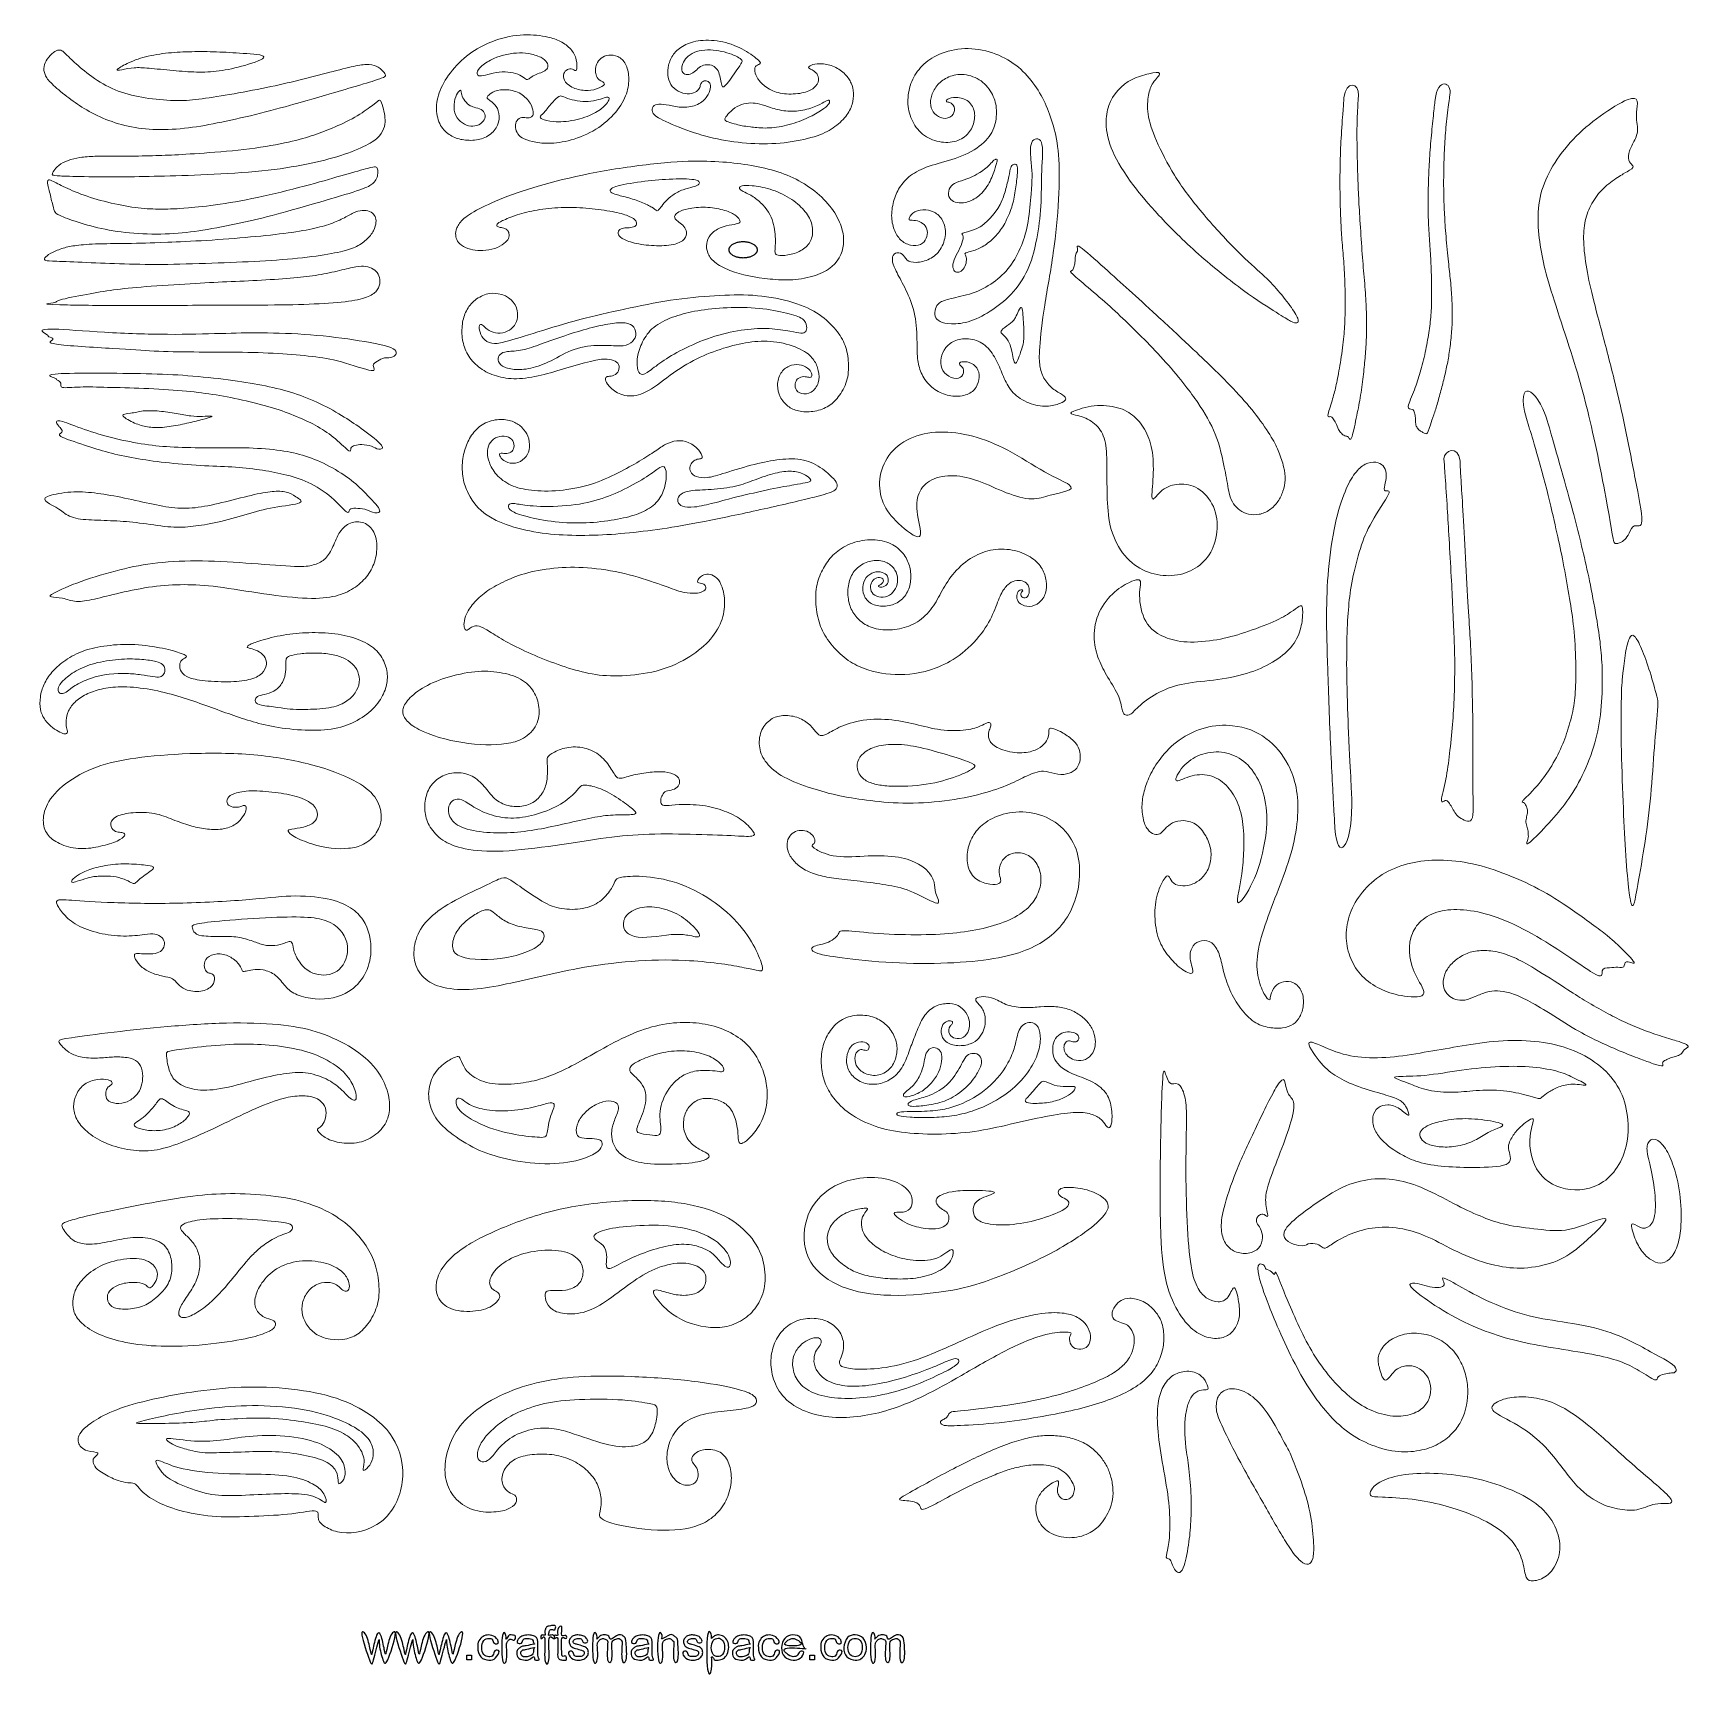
# Model space of a CAD drawing. Header units: millimetres. Extents: x -99 to 98, y -108 to 87.
import ezdxf

# ---------------------------------------------------------------- set-up
doc = ezdxf.new("R2010")
doc.units = ezdxf.units.MM
doc.header["$MEASUREMENT"] = 0
doc.layers.add('Default', color=18, linetype='Continuous')
doc.layers.add('Layer 1', color=7, linetype='Continuous')

msp = doc.modelspace()

# ---------------------------------------------------------------- linework, layer by layer
at = {"color": 5}
for points in [[(-47.28, -105.49), (-47.28, -104.96), (-46.75, -104.96), (-46.75, -105.49)], [(-6.58, -105.49), (-6.58, -104.96), (-6.05, -104.96), (-6.05, -105.49)]]:
    msp.add_lwpolyline(points, close=True, dxfattribs=at)
for points in [[(-58.85, -105.49), (-59.12, -104.77), (-60.16, -101.74), (-59.17, -102.32), (-58.68, -104.55), (-58.6, -105.03), (-58.54, -104.66), (-58, -102.18), (-57.49, -102.19), (-57.02, -104.64), (-56.94, -104.96), (-56.87, -104.57), (-56.38, -102.32), (-55.37, -101.72), (-56.87, -106.37), (-57.22, -105.74), (-57.8, -103.61), (-57.57, -102.5), (-58.51, -106.04), (-58.57, -106.21), (-58.85, -105.49)], [(-54.85, -105.49), (-55.12, -104.77), (-56.16, -101.74), (-55.17, -102.32), (-54.68, -104.55), (-54.6, -105.03), (-54.54, -104.66), (-54, -102.18), (-53.49, -102.19), (-53.02, -104.64), (-52.94, -104.96), (-52.87, -104.57), (-52.38, -102.32), (-51.37, -101.72), (-52.87, -106.37), (-53.22, -105.74), (-53.8, -103.61), (-53.57, -102.5), (-54.51, -106.04), (-54.57, -106.21), (-54.85, -105.49)], [(-50.85, -105.49), (-51.12, -104.77), (-52.16, -101.74), (-51.17, -102.32), (-50.68, -104.55), (-50.6, -105.03), (-50.54, -104.66), (-50, -102.18), (-49.49, -102.19), (-49.02, -104.64), (-48.94, -104.96), (-48.87, -104.57), (-48.38, -102.32), (-47.37, -101.72), (-48.87, -106.37), (-49.22, -105.74), (-49.8, -103.61), (-49.57, -102.5), (-50.51, -106.04), (-50.57, -106.21), (-50.85, -105.49)], [(-43.06, -105.49), (-43.19, -104.81), (-43.17, -101.63), (-42.49, -102.67), (-42.79, -103.29), (-42.28, -102.51), (-42.14, -102.56), (-41.33, -102.57), (-41.69, -103.35), (-42.08, -102.96), (-42.33, -103.13), (-42.52, -103.41), (-42.64, -103.71), (-42.41, -105.71), (-42.94, -106.17), (-43.06, -105.49)], [(-38.03, -105.49), (-38.12, -104.81), (-37.84, -102.09), (-38.56, -103.36), (-38.54, -102.37), (-37.89, -102.73), (-38.07, -102.28), (-38, -101.86), (-37.8, -101.52), (-37.24, -101.45), (-36.65, -101.35), (-36.83, -102.09), (-37.12, -101.84), (-37.52, -101.95), (-37.51, -102.33), (-37.73, -102.72), (-36.85, -102.38), (-36.83, -103.36), (-37.78, -102.09), (-37.31, -106.17), (-37.94, -106.17), (-38.03, -105.49)], [(-35.55, -105.06), (-35.48, -105.14), (-35.37, -105.63), (-35.84, -105.52), (-36.29, -105.52), (-36.48, -105.19), (-36.55, -105.08), (-36.39, -102.38), (-36.96, -103.29), (-36.98, -102.36), (-36.34, -102.84), (-36.73, -101.85), (-35.8, -101.16), (-36.24, -103.03), (-35.4, -102.31), (-35.42, -103.31), (-36.19, -102.35), (-35.99, -105.2), (-36.02, -104.87), (-35.95, -105.09), (-35.77, -105.13), (-35.61, -104.97), (-35.55, -105.06)], [(-32.29, -105.49), (-32.42, -104.81), (-32.41, -101.63), (-31.69, -102.68), (-31.99, -103.23), (-31.49, -102.6), (-31.03, -102.53), (-30.34, -102.56), (-30.37, -103.38), (-29.2, -102.27), (-28.51, -102.85), (-28.4, -103.06), (-28.22, -105.98), (-29.05, -105.94), (-28.82, -103.2), (-28.9, -103.36), (-29.08, -103.01), (-29.31, -102.93), (-29.95, -103.16), (-30.18, -103.48), (-29.91, -105.87), (-30.77, -105.98), (-30.52, -103.15), (-30.65, -103.21), (-31.1, -102.9), (-31.49, -103.07), (-31.77, -103.43), (-31.86, -103.71), (-31.64, -105.71), (-32.17, -106.17), (-32.29, -105.49)], [(-24.56, -105.49), (-24.69, -104.81), (-24.69, -101.63), (-23.9, -102.68), (-24.46, -103.26), (-23, -102.34), (-22.78, -102.68), (-22.36, -102.82), (-22.24, -103.35), (-22.29, -103.28), (-22.07, -105.94), (-22.9, -105.92), (-22.68, -103.31), (-22.75, -103.36), (-22.99, -103.05), (-23.26, -102.94), (-23.93, -103.11), (-24.15, -103.68), (-23.9, -105.72), (-24.43, -106.17), (-24.56, -105.49)], [(-18.73, -106.6), (-18.86, -105.68), (-18.85, -101.22), (-18.09, -102.81), (-18.41, -103.12), (-17.89, -102.6), (-17.48, -102.51), (-16.75, -102.68), (-16.32, -103.24), (-16.17, -104), (-16.34, -104.87), (-16.8, -105.41), (-17.53, -105.55), (-17.92, -105.61), (-18.37, -104.68), (-18.06, -106.75), (-18.59, -107.52), (-18.73, -106.6)], [(0.69, -105.49), (0.57, -104.81), (0.58, -101.63), (1.3, -102.68), (0.99, -103.23), (1.5, -102.6), (1.96, -102.53), (2.65, -102.56), (2.61, -103.38), (3.79, -102.27), (4.48, -102.85), (4.59, -103.06), (4.77, -105.98), (3.94, -105.94), (4.17, -103.2), (4.08, -103.36), (3.91, -103.01), (3.68, -102.93), (3.04, -103.16), (2.8, -103.48), (3.07, -105.87), (2.22, -105.98), (2.47, -103.15), (2.34, -103.21), (1.89, -102.9), (1.49, -103.07), (1.22, -103.43), (1.12, -103.71), (1.34, -105.71), (0.82, -106.17), (0.69, -105.49)], [(-43.96, -104.43), (-43.81, -104.3), (-43.22, -104.32), (-43.87, -105.42), (-44.6, -105.62), (-45.79, -105.33), (-46.08, -103.96), (-45.92, -103.22), (-45.4, -102.65), (-44.73, -102.5), (-43.89, -102.66), (-43.31, -103.62), (-44.16, -103.65), (-44.21, -103.02), (-44.63, -102.91), (-45.36, -103.1), (-45.61, -104.04), (-45.35, -104.99), (-44.69, -105.18), (-44.1, -105.07), (-44.1, -104.55), (-43.96, -104.43)], [(-39.33, -105.13), (-39.41, -105.11), (-39.88, -105.55), (-40.3, -105.56), (-41.23, -105.43), (-41.43, -104.64), (-41.3, -104.33), (-41.04, -104.05), (-40.65, -103.87), (-40.44, -103.87), (-39.07, -103.61), (-39.42, -103.64), (-39.38, -103.05), (-40.06, -102.93), (-40.69, -102.98), (-40.68, -103.64), (-41.52, -103.54), (-41.07, -102.86), (-40.72, -102.63), (-39.99, -102.51), (-39.35, -102.63), (-39, -102.84), (-38.87, -103.19), (-38.87, -103.6), (-38.86, -104.21), (-38.93, -105.26), (-38.51, -105.51), (-39.39, -105.63), (-39.25, -105.14), (-39.33, -105.13)], [(-39.35, -104.04), (-39.5, -104.07), (-40.32, -104.29), (-40.66, -104.31), (-40.84, -104.48), (-40.93, -104.65), (-40.82, -105.09), (-40.3, -105.19), (-39.73, -105.07), (-39.35, -104.74), (-39.42, -104.14), (-39.2, -104.02), (-39.35, -104.04)], [(-35.23, -104.62), (-35.17, -104.45), (-34.6, -104.44), (-34.66, -105.07), (-33.98, -105.16), (-33.46, -105.05), (-33.31, -104.68), (-33.44, -104.41), (-33.94, -104.28), (-34.84, -104.05), (-35.05, -103.78), (-35.21, -103.35), (-35.09, -103.03), (-34.82, -102.71), (-34.56, -102.59), (-34.15, -102.52), (-33.46, -102.63), (-33.15, -102.85), (-32.77, -103.46), (-33.6, -103.55), (-33.55, -103), (-34.08, -102.93), (-34.61, -103.05), (-34.7, -103.35), (-34.65, -103.49), (-34.47, -103.62), (-34.09, -103.69), (-33.19, -103.99), (-32.99, -104.17), (-32.82, -104.62), (-32.97, -105.1), (-33.41, -105.46), (-33.95, -105.57), (-34.95, -105.47), (-35.29, -104.79), (-35.23, -104.62)], [(-25.76, -105.13), (-25.84, -105.11), (-26.32, -105.55), (-26.74, -105.56), (-27.67, -105.43), (-27.86, -104.64), (-27.74, -104.33), (-27.47, -104.05), (-27.08, -103.87), (-26.87, -103.87), (-25.5, -103.61), (-25.85, -103.64), (-25.81, -103.05), (-26.5, -102.93), (-27.12, -102.98), (-27.12, -103.64), (-27.95, -103.54), (-27.51, -102.86), (-27.15, -102.63), (-26.42, -102.51), (-25.79, -102.63), (-25.44, -102.84), (-25.31, -103.19), (-25.31, -103.6), (-25.29, -104.21), (-25.36, -105.26), (-24.94, -105.51), (-25.83, -105.63), (-25.68, -105.14), (-25.76, -105.13)], [(-25.79, -104.04), (-25.94, -104.07), (-26.75, -104.29), (-27.09, -104.31), (-27.27, -104.48), (-27.36, -104.65), (-27.25, -105.09), (-26.74, -105.19), (-26.16, -105.07), (-25.78, -104.74), (-25.85, -104.14), (-25.64, -104.02), (-25.79, -104.04)], [(-21.67, -104.62), (-21.61, -104.45), (-21.03, -104.44), (-21.09, -105.07), (-20.41, -105.16), (-19.9, -105.05), (-19.74, -104.68), (-19.87, -104.41), (-20.37, -104.28), (-21.28, -104.05), (-21.48, -103.78), (-21.64, -103.35), (-21.52, -103.03), (-21.26, -102.71), (-20.99, -102.59), (-20.58, -102.52), (-19.89, -102.63), (-19.58, -102.85), (-19.2, -103.46), (-20.03, -103.55), (-19.98, -103), (-20.51, -102.93), (-21.04, -103.05), (-21.14, -103.35), (-21.09, -103.49), (-20.9, -103.62), (-20.52, -103.69), (-19.62, -103.99), (-19.42, -104.17), (-19.25, -104.62), (-19.4, -105.1), (-19.84, -105.46), (-20.39, -105.57), (-21.39, -105.47), (-21.73, -104.79), (-21.67, -104.62)], [(-18.29, -104.07), (-18.29, -104.38), (-18.11, -104.97), (-17.5, -105.2), (-16.89, -104.99), (-16.61, -104.01), (-16.9, -103.08), (-17.46, -102.86), (-18.12, -103.1), (-18.29, -103.76), (-18.29, -104.07)], [(-13.74, -105.13), (-13.82, -105.11), (-14.29, -105.55), (-14.71, -105.56), (-15.64, -105.43), (-15.84, -104.64), (-15.71, -104.33), (-15.44, -104.05), (-15.06, -103.87), (-14.85, -103.87), (-13.48, -103.61), (-13.83, -103.64), (-13.79, -103.05), (-14.47, -102.93), (-15.1, -102.98), (-15.09, -103.64), (-15.93, -103.54), (-15.48, -102.86), (-15.13, -102.63), (-14.4, -102.51), (-13.76, -102.63), (-13.41, -102.84), (-13.28, -103.19), (-13.28, -103.6), (-13.27, -104.21), (-13.34, -105.26), (-12.92, -105.51), (-13.8, -105.63), (-13.66, -105.14), (-13.74, -105.13)], [(-13.76, -104.04), (-13.91, -104.07), (-14.73, -104.29), (-15.07, -104.31), (-15.25, -104.48), (-15.34, -104.65), (-15.23, -105.09), (-14.71, -105.19), (-14.14, -105.07), (-13.76, -104.74), (-13.83, -104.14), (-13.61, -104.02), (-13.76, -104.04)], [(-10.65, -104.43), (-10.51, -104.3), (-9.92, -104.32), (-10.57, -105.42), (-11.3, -105.62), (-12.49, -105.33), (-12.78, -103.96), (-12.62, -103.22), (-12.1, -102.65), (-11.43, -102.5), (-10.59, -102.66), (-10, -103.62), (-10.86, -103.65), (-10.9, -103.02), (-11.32, -102.91), (-12.06, -103.1), (-12.3, -104.04), (-12.05, -104.99), (-11.39, -105.18), (-10.79, -105.07), (-10.8, -104.55), (-10.65, -104.43)], [(-7.76, -104.53), (-7.61, -104.42), (-7.06, -104.44), (-7.71, -105.43), (-8.52, -105.62), (-9.7, -105.3), (-10.09, -104.07), (-9.68, -102.81), (-8.63, -102.45), (-7.45, -102.71), (-7.44, -104.35), (-6.48, -104.18), (-10.33, -103.94), (-9.05, -105.06), (-8.57, -105.16), (-8, -105.08), (-7.92, -104.63), (-7.76, -104.53)], [(-9.45, -103.75), (-9.12, -103.89), (-7.11, -103.87), (-8.01, -103.15), (-8.6, -102.89), (-9.1, -103.07), (-9.78, -103.62), (-9.45, -103.75)], [(-3.26, -104.43), (-3.11, -104.3), (-2.52, -104.32), (-3.17, -105.42), (-3.9, -105.62), (-5.09, -105.33), (-5.38, -103.96), (-5.22, -103.22), (-4.7, -102.65), (-4.03, -102.5), (-3.19, -102.66), (-2.61, -103.62), (-3.47, -103.65), (-3.51, -103.02), (-3.93, -102.91), (-4.67, -103.1), (-4.91, -104.04), (-4.65, -104.99), (-3.99, -105.18), (-3.4, -105.07), (-3.4, -104.55), (-3.26, -104.43)], [(-2.56, -104.04), (-2.53, -103.6), (-2.2, -102.66), (-1.24, -102.47), (-0.11, -102.77), (0.2, -104.07), (0, -104.92), (-0.53, -105.42), (-1.09, -105.63), (-2.35, -105.3), (-2.58, -104.48), (-2.56, -104.04)], [(-2.08, -104.04), (-2.08, -104.36), (-1.91, -104.98), (-1.2, -105.2), (-0.54, -105), (-0.28, -104), (-0.54, -103.12), (-1.2, -102.88), (-1.91, -103.11), (-2.08, -103.73), (-2.08, -104.04)]]:
    msp.add_open_spline(points, degree=3, dxfattribs=at)
at = {"layer": 'Default', "color": 5}
msp.add_rational_spline([(-12.84, 61.79), (-12.84, 62.77), (-14.51, 62.77), (-16.18, 62.77), (-16.18, 61.79), (-16.18, 60.82), (-14.51, 60.82), (-12.84, 60.82), (-12.84, 61.79)], [1, 0.707106781187, 1, 0.707106781187, 1, 0.707106781187, 1, 0.707106781187, 1], degree=2, knots=[0, 0, 0, 1.570796, 1.570796, 3.141593, 3.141593, 4.712389, 4.712389, 6.283185, 6.283185, 6.283185], dxfattribs=at)
at = {"layer": 'Layer 1', "color": 5, "lineweight": 9}
for points, knots in [([(-34.28, 83.12), (-34.2, 83.29), (-34.21, 84.42), (-34.85, 85.62), (-36.16, 86.6), (-38.56, 87.37), (-42.32, 87.53), (-46.73, 85.4), (-49.18, 83.14), (-50.63, 80.66), (-51.05, 78.45), (-50.53, 76.41), (-49.23, 75.26), (-47.91, 74.8), (-46.14, 74.72), (-44.52, 75.32), (-43.5, 76.52), (-43.38, 78.07), (-43.92, 79.05), (-44.78, 79.65), (-44.94, 79.83), (-44.78, 80.09), (-44.1, 80.65), (-42.56, 80.9), (-40.8, 80.43), (-39.63, 79.15), (-39.37, 78.07), (-39.45, 77.59), (-40.05, 77.39), (-40.79, 77.59), (-41.62, 77.02), (-41.59, 75.93), (-40.83, 75.02), (-39.61, 74.62), (-37.73, 74.32), (-34.98, 74.68), (-31.88, 75.94), (-29.43, 78.13), (-28.19, 80.35), (-27.99, 82.34), (-28.37, 83.94), (-29.34, 84.85), (-30.5, 84.97), (-31.42, 84.57), (-31.94, 83.84), (-32.07, 83.12), (-31.97, 82.56), (-31.73, 81.92), (-30.55, 81.5), (-31.91, 80.8), (-33.21, 80.6), (-34.96, 81.01), (-35.86, 81.92), (-35.83, 82.76), (-35.41, 83.22), (-34.73, 83.36), (-34.37, 82.94), (-34.28, 83.12)], [0.8793103, 0.8793103, 0.8793103, 0.8793103, 0.8965517, 0.9137931, 0.9310345, 0.9482759, 1, 1.0172414, 1.0344828, 1.0517241, 1.0689655, 1.0862069, 1.1034483, 1.1206897, 1.137931, 1.1551724, 1.1724138, 1.1896552, 1.2068966, 1.2241379, 1.2413793, 1.2586207, 1.2758621, 1.2931034, 1.3103448, 1.3275862, 1.3448276, 1.362069, 1.3793103, 1.3965517, 1.4137931, 1.4482759, 1.4655172, 1.4827586, 1.5, 1.5172414, 1.5344828, 1.5517241, 1.5689655, 1.5862069, 1.6034483, 1.6206897, 1.637931, 1.6551724, 1.6724138, 1.6896552, 1.7068966, 1.7241379, 1.7413793, 1.7586207, 1.7758621, 1.7931034, 1.8103448, 1.8275862, 1.8448276, 1.862069, 1.8793103, 1.8793103, 1.8793103, 1.8793103]), ([(-12.7, 84.3), (-13.01, 84.59), (-14.28, 85.54), (-16.86, 86.62), (-19.72, 86.74), (-21.64, 86.11), (-22.87, 85.04), (-23.45, 83.67), (-23.49, 82.53), (-23.19, 81.37), (-22.26, 80.53), (-21.1, 80.21), (-20.13, 80.47), (-19.64, 80.91), (-19.59, 81.42), (-19.35, 81.78), (-18.9, 81.9), (-18.41, 81.65), (-18.33, 80.93), (-18.68, 80.01), (-19.78, 78.91), (-21.69, 78.58), (-23.36, 78.98), (-24.6, 79.15), (-25.26, 78.85), (-25.37, 78.15), (-24.82, 77.47), (-21.18, 75.9), (-17.63, 74.87), (-13.6, 74.31), (-9.62, 74.38), (-5.79, 75.18), (-3.76, 76.18), (-2.2, 77.61), (-1.48, 79.06), (-1.35, 80.42), (-1.63, 81.58), (-2.29, 82.61), (-3.65, 83.61), (-5.2, 83.95), (-6.33, 83.79), (-6.82, 83.46), (-6.74, 83.33), (-6.35, 83.17), (-5.73, 82.78), (-5.41, 81.92), (-5.99, 80.93), (-7.38, 80.32), (-9.71, 80.19), (-11.49, 80.78), (-12.71, 81.86), (-13.13, 82.76), (-13.19, 83.95), (-12.09, 83.72), (-12.7, 84.3)], [0, 0, 0, 0, 0.018868, 0.037736, 0.056604, 0.075472, 0.09434, 0.113208, 0.132075, 0.150943, 0.169811, 0.188679, 0.207547, 0.226415, 0.245283, 0.264151, 0.283019, 0.301887, 0.320755, 0.339623, 0.358491, 0.377358, 0.396226, 0.415094, 0.433962, 0.45283, 0.471698, 0.490566, 0.509434, 0.528302, 0.54717, 0.566038, 0.584906, 0.603774, 0.622642, 0.641509, 0.660377, 0.679245, 0.698113, 0.716981, 0.735849, 0.754717, 0.773585, 0.792453, 0.811321, 0.830189, 0.849057, 0.867925, 0.886792, 0.90566, 0.924528, 0.943396, 0.962264, 1, 1, 1, 1]), ([(-62.94, 80.47), (-62.01, 80.75), (-59.21, 81.56), (-57.14, 82.22), (-56.87, 82.43), (-57.02, 82.77), (-57.75, 83.53), (-58.82, 83.85), (-60.27, 83.69), (-62.95, 83.01), (-66.81, 82.02), (-70.37, 81.15), (-75.04, 80.28), (-78.93, 79.64), (-81.5, 79.42), (-85.08, 79.7), (-88.34, 80.35), (-91.21, 81.82), (-93.6, 83.76), (-94.87, 85.01), (-95.23, 85.39), (-95.71, 85.57), (-96.32, 85.3), (-97.15, 84.4), (-97.54, 83.59), (-97.45, 82.57), (-96.71, 81.57), (-94.78, 79.96), (-92.78, 78.55), (-90.21, 77.2), (-87.11, 76.27), (-83.77, 75.94), (-79.8, 76.26), (-76.04, 77), (-71.14, 78.11), (-64.84, 79.91), (-64.82, 79.92), (-62.94, 80.47)], [0, 0, 0, 0, 0.027778, 0.055556, 0.083333, 0.111111, 0.138889, 0.166667, 0.194444, 0.222222, 0.25, 0.277778, 0.305556, 0.333333, 0.361111, 0.388889, 0.416667, 0.444444, 0.472222, 0.5, 0.527778, 0.555556, 0.583333, 0.611111, 0.638889, 0.666667, 0.694444, 0.722222, 0.75, 0.777778, 0.805556, 0.833333, 0.861111, 0.888889, 0.916667, 0.944444, 1, 1, 1, 1]), ([(-71.37, 84.69), (-71.33, 84.43), (-73.73, 83.56), (-76.74, 82.95), (-79.36, 82.82), (-82.06, 83.06), (-85.31, 83.36), (-87.17, 83.5), (-89.59, 82.74), (-87.73, 83.9), (-85.51, 84.76), (-82.68, 85.2), (-79.98, 85.32), (-76.98, 85.31), (-73.99, 85.1), (-71.42, 84.94), (-71.37, 84.69)], [0.466667, 0.466667, 0.466667, 0.466667, 0.533333, 0.6, 0.666667, 0.733333, 0.8, 0.866667, 1, 1.066667, 1.133333, 1.2, 1.266667, 1.333333, 1.4, 1.466667, 1.466667, 1.466667, 1.466667]), ([(-41.4, 85.14), (-40.92, 85.17), (-40.05, 85.15), (-38.36, 84.66), (-37.7, 84), (-37.62, 83.49), (-37.97, 82.98), (-38.72, 82.74), (-39.44, 82.46), (-39.94, 82.01), (-40.28, 81.95), (-40.94, 82.55), (-42.05, 82.88), (-43.46, 82.97), (-44.89, 82.54), (-45.81, 82.34), (-46.18, 82.64), (-45.93, 83.33), (-44.05, 84.72), (-42.36, 85.07), (-41.4, 85.14)], [0.05, 0.05, 0.05, 0.05, 0.1, 0.15, 0.2, 0.25, 0.3, 0.35, 0.4, 0.45, 0.5, 0.55, 0.6, 0.65, 0.7, 0.75, 0.8, 0.85, 0.9, 1, 1, 1, 1]), ([(-17.72, 85.45), (-18.16, 85.51), (-19.08, 85.56), (-20.39, 85.26), (-21.26, 84.63), (-21.72, 83.9), (-21.87, 83.05), (-21.46, 82.55), (-20.8, 82.58), (-20.15, 83), (-19.59, 83.59), (-18.81, 83.82), (-18.06, 83.68), (-17.55, 83.22), (-17.25, 82.46), (-17.1, 81.6), (-16.97, 81.04), (-16.66, 81.12), (-14.84, 83.69), (-14.62, 84.09), (-14.61, 84.36), (-15.6, 84.94), (-16.84, 85.33), (-17.72, 85.45)], [0.0434783, 0.0434783, 0.0434783, 0.0434783, 0.0869565, 0.1304348, 0.173913, 0.2173913, 0.2608696, 0.3043478, 0.3478261, 0.3913043, 0.4347826, 0.4782609, 0.5217391, 0.5652174, 0.6086957, 0.6521739, 0.6956522, 0.7391304, 0.7826087, 0.826087, 0.8695652, 0.9130435, 1, 1, 1, 1]), ([(22.29, 61.43), (21.99, 59.28), (21.17, 55.09), (20.58, 49.64), (20.65, 48.01), (21.07, 46.54), (22.16, 45.26), (23.56, 44.54), (23.9, 44.09), (23.52, 43.71), (22.05, 43.18), (19.97, 43.26), (17.75, 44.39), (16.62, 46.05), (15.94, 47.9), (14.97, 49.84), (13.48, 51.11), (11.43, 51.36), (9.48, 50.56), (8.72, 48.71), (9.22, 47.13), (10.51, 46.39), (11.61, 46.7), (11.71, 47.66), (11.34, 48.01), (11.07, 48.28), (11.29, 48.52), (12.33, 48.54), (13.34, 47.85), (13.6, 46.69), (13.24, 45.43), (12.2, 44.51), (10.34, 44.32), (8.62, 44.85), (7.07, 46.13), (6.32, 47.83), (6.09, 49.45), (6.17, 52.88), (5.45, 55.86), (4.17, 58.24), (3.3, 59.93), (3.11, 60.76), (3.44, 61.52), (4.48, 61.42), (4.82, 60.47), (5.94, 60.19), (7.68, 60.58), (9, 61.71), (9.66, 63.65), (9.27, 65.39), (8.21, 66.37), (6.81, 66.65), (5.49, 66.2), (5.07, 65.37), (5.3, 65.29), (6.17, 65.29), (7.34, 64.7), (7.51, 63.43), (6.66, 62.31), (5.31, 62.24), (4.11, 62.88), (3.34, 64.16), (3, 65.78), (3.34, 67.82), (4.09, 69.4), (5.43, 70.81), (7.71, 71.86), (11.15, 72.65), (14.05, 74.23), (15.41, 76.2), (15.67, 78.46), (15.22, 80.19), (13.86, 82), (11.68, 82.76), (9.77, 82.4), (8.52, 81.45), (7.76, 80.13), (7.67, 78.88), (8.1, 77.9), (9.19, 77.24), (10.39, 77.55), (10.7, 78.64), (10.2, 79.29), (9.56, 79.32), (9.56, 79.59), (10.28, 79.95), (12.05, 79.78), (13, 78.53), (13, 76.9), (12.24, 75.4), (10.62, 74.48), (8.47, 74.52), (6.43, 75.55), (5.26, 77.48), (4.9, 79.56), (5.38, 81.85), (6.62, 83.7), (8.58, 85.1), (11.75, 85.89), (15.18, 85.32), (17.99, 83.8), (20.64, 80.91), (22.14, 77.56), (23.24, 72.42), (22.91, 65.71), (22.29, 61.43)], [0.0092593, 0.0092593, 0.0092593, 0.0092593, 0.0185185, 0.0277778, 0.037037, 0.0462963, 0.0555556, 0.0648148, 0.0740741, 0.0833333, 0.0925926, 0.1018519, 0.1111111, 0.1203704, 0.1296296, 0.1388889, 0.1481481, 0.1574074, 0.1666667, 0.1851852, 0.1944444, 0.2037037, 0.212963, 0.2222222, 0.2314815, 0.2407407, 0.25, 0.2592593, 0.2685185, 0.2777778, 0.287037, 0.2962963, 0.3055556, 0.3148148, 0.3240741, 0.3333333, 0.3425926, 0.3518519, 0.3611111, 0.3703704, 0.3796296, 0.3888889, 0.3981481, 0.4074074, 0.4166667, 0.4259259, 0.4351852, 0.4444444, 0.4537037, 0.462963, 0.4722222, 0.4814815, 0.4907407, 0.5, 0.5092593, 0.5185185, 0.5277778, 0.5462963, 0.5555556, 0.5648148, 0.5740741, 0.5833333, 0.5925926, 0.6018519, 0.6111111, 0.6203704, 0.6296296, 0.6388889, 0.6481481, 0.6574074, 0.6666667, 0.6759259, 0.6851852, 0.6944444, 0.7037037, 0.712963, 0.7222222, 0.7314815, 0.7407407, 0.75, 0.7592593, 0.7685185, 0.7777778, 0.787037, 0.7962963, 0.8055556, 0.8148148, 0.8240741, 0.8333333, 0.8425926, 0.8518519, 0.8611111, 0.8703704, 0.8796296, 0.8888889, 0.8981481, 0.9074074, 0.9166667, 0.9259259, 0.9351852, 0.9444444, 0.9537037, 0.9722222, 0.9814815, 1, 1, 1, 1]), ([(34.91, 82.72), (34.87, 82.91), (33.69, 82.74), (30.9, 81.93), (28.82, 79.65), (28.29, 75.44), (29.85, 71.71), (34.47, 66.14), (39.4, 61.22), (45.17, 56.62), (49.17, 54.11), (50.57, 53.2), (51.28, 53.02), (51.5, 53.49), (50.5, 55.07), (48.74, 57.27), (47.04, 58.99), (43.95, 61.68), (39.45, 66.67), (36.58, 70.55), (34.34, 74.95), (33.33, 78.03), (33.57, 80.28), (33.97, 81.61), (34.96, 82.53), (34.91, 82.72)], [0.6923077, 0.6923077, 0.6923077, 0.6923077, 0.7307692, 0.7692308, 0.8461538, 0.8846154, 1, 1.0384615, 1.0769231, 1.1153846, 1.1538462, 1.1923077, 1.2307692, 1.2692308, 1.3076923, 1.3461538, 1.3846154, 1.4230769, 1.4615385, 1.5, 1.5384615, 1.5769231, 1.6153846, 1.6538462, 1.6923077, 1.6923077, 1.6923077, 1.6923077]), ([(-48.13, 80.68), (-48.22, 80.61), (-48.53, 80.31), (-48.9, 79.05), (-48.72, 77.65), (-47.82, 76.75), (-46.85, 76.39), (-45.8, 76.55), (-45.15, 77.2), (-45.08, 77.91), (-45.51, 78.48), (-46.5, 78.72), (-47.02, 78.89), (-47.73, 79.67), (-48.05, 80.59), (-47.95, 80.83), (-48.13, 80.68)], [0, 0, 0, 0, 0.066667, 0.133333, 0.2, 0.266667, 0.333333, 0.4, 0.466667, 0.533333, 0.6, 0.666667, 0.733333, 0.8, 0.866667, 1, 1, 1, 1]), ([(54.88, 42.16), (54.91, 42.47), (55.44, 44.02), (55.81, 45.48), (56.24, 47.59), (56.71, 50.61), (56.89, 53.06), (56.95, 54.93), (56.9, 58.47), (56.7, 61.1), (56.49, 63.61), (56.37, 65.81), (56.32, 68.01), (56.3, 69.87), (56.33, 72.06), (56.39, 74.38), (56.76, 79.58), (56.9, 81.91), (58.65, 81.69), (58.49, 79.98), (58.31, 76.73), (58.33, 74.31), (58.4, 71.03), (58.5, 68.26), (58.67, 65.48), (58.92, 61.58), (59.18, 58.54), (59.43, 55.54), (59.47, 53.27), (59.46, 51.15), (59.29, 48.88), (59.09, 46.84), (58.72, 44.15), (58.27, 41.96), (57.62, 38.81), (57.36, 39.7), (56.87, 39.66), (56.46, 40.03), (56.16, 40.4), (55.83, 41.31), (55.48, 41.74), (55.25, 42.15), (54.85, 41.85), (54.88, 42.16)], [0.585366, 0.585366, 0.585366, 0.585366, 0.609756, 0.634146, 0.658537, 0.682927, 0.707317, 0.731707, 0.756098, 0.780488, 0.804878, 0.829268, 0.853659, 0.878049, 0.902439, 0.926829, 0.95122, 1, 2, 2.02439, 2.04878, 2.073171, 2.097561, 2.121951, 2.146341, 2.170732, 2.195122, 2.219512, 2.243902, 2.268293, 2.292683, 2.317073, 2.341463, 2.365854, 2.390244, 2.414634, 2.439024, 2.463415, 2.487805, 2.512195, 2.536585, 2.560976, 2.585366, 2.585366, 2.585366, 2.585366]), ([(64.42, 43.22), (64.39, 42.84), (65.01, 42.99), (65.17, 42.45), (65.27, 41.89), (65.28, 41.09), (65.44, 40.66), (65.77, 40.31), (66.31, 40.07), (66.67, 39.81), (66.85, 40.52), (67.45, 42.18), (67.88, 43.58), (68.35, 45.3), (68.8, 47.03), (69.14, 48.69), (69.43, 50.53), (69.62, 52.69), (69.65, 54.37), (69.6, 56.09), (69.4, 58.48), (69.16, 60.46), (68.83, 63.95), (68.7, 66.22), (68.6, 68.7), (68.62, 71.37), (68.72, 74.39), (68.93, 76.92), (69.3, 79.94), (69.72, 81.71), (67.83, 82.3), (67.57, 79.29), (67.29, 76.81), (67.03, 74.01), (66.85, 71.2), (66.78, 68.81), (66.74, 66.85), (66.83, 64.45), (67.01, 61.84), (67.15, 59.73), (67.2, 56.25), (67.14, 54.03), (66.86, 51.98), (66.48, 49.66), (65.83, 47.19), (65.23, 45.28), (64.46, 43.6), (64.42, 43.22)], [1.64, 1.64, 1.64, 1.64, 1.68, 1.72, 1.76, 1.8, 1.84, 1.88, 1.92, 2, 2.095238, 2.142857, 2.190476, 2.238095, 2.285714, 2.333333, 2.380952, 2.428571, 2.47619, 2.52381, 2.571429, 2.619048, 2.666667, 2.714286, 2.761905, 2.809524, 2.857143, 2.904762, 2.952381, 3, 4, 4.04, 4.08, 4.12, 4.16, 4.2, 4.24, 4.28, 4.32, 4.36, 4.4, 4.44, 4.48, 4.52, 4.56, 4.6, 4.64, 4.64, 4.64, 4.64]), ([(-85.8, 72.93), (-86.95, 72.91), (-89.72, 72.87), (-91.4, 72.92), (-93.3, 72.78), (-94.6, 72.45), (-95.81, 71.83), (-96.35, 71.11), (-96.5, 70.77), (-96.5, 70.67), (-95.94, 70.55), (-93.12, 70.47), (-87.73, 70.42), (-83.45, 70.54), (-77.41, 70.7), (-70.56, 71.17), (-65.57, 72.05), (-61.67, 73.07), (-58.69, 74.4), (-57.56, 75.28), (-56.98, 76.46), (-56.98, 77.45), (-57.16, 78.47), (-57.53, 79.61), (-57.66, 79.59), (-58.39, 78.99), (-60.45, 77.49), (-63.37, 76.16), (-65.64, 75.29), (-68.61, 74.47), (-73.58, 73.63), (-81.46, 73.05), (-83.5, 72.97), (-85.8, 72.93)], [0, 0, 0, 0, 0.03125, 0.0625, 0.09375, 0.125, 0.15625, 0.1875, 0.21875, 0.25, 0.28125, 0.3125, 0.34375, 0.375, 0.40625, 0.4375, 0.46875, 0.5, 0.53125, 0.5625, 0.59375, 0.625, 0.65625, 0.6875, 0.71875, 0.75, 0.78125, 0.8125, 0.84375, 0.875, 0.90625, 0.9375, 1, 1, 1, 1]), ([(-38.33, 77.31), (-38.08, 77.19), (-37.2, 76.9), (-34.49, 77.06), (-32.06, 77.94), (-30.76, 78.95), (-30.39, 79.63), (-30.43, 79.9), (-30.65, 79.94), (-31.32, 79.7), (-32.56, 79.37), (-33.86, 79.39), (-35.16, 79.65), (-36.02, 80.06), (-36.32, 80.09), (-37.07, 79.42), (-38.37, 77.7), (-38.82, 77.54), (-38.33, 77.31)], [0, 0, 0, 0, 0.058824, 0.117647, 0.176471, 0.235294, 0.294118, 0.352941, 0.411765, 0.470588, 0.529412, 0.588235, 0.647059, 0.705882, 0.764706, 0.823529, 0.882353, 1, 1, 1, 1]), ([(-13.64, 76.37), (-13.2, 76.32), (-12, 76.17), (-9.68, 76.39), (-7.17, 77.24), (-5.41, 78.18), (-4.4, 78.94), (-4.2, 79.34), (-4.27, 79.6), (-4.69, 79.48), (-5.53, 78.91), (-7.38, 78.26), (-9.49, 78.17), (-11.36, 78.68), (-12.54, 79.14), (-13.6, 79.26), (-14.68, 79.09), (-15.78, 78.5), (-16.55, 77.62), (-16.76, 77.21), (-16.42, 76.98), (-14.88, 76.55), (-14.52, 76.48), (-13.64, 76.37)], [0, 0, 0, 0, 0.045455, 0.090909, 0.136364, 0.181818, 0.227273, 0.272727, 0.318182, 0.363636, 0.409091, 0.454545, 0.5, 0.545455, 0.590909, 0.636364, 0.681818, 0.727273, 0.772727, 0.818182, 0.863636, 0.909091, 1, 1, 1, 1]), ([(92.14, 29.65), (92.11, 28.78), (91.1, 29.45), (90.64, 28.08), (90.09, 27.34), (89.55, 27.01), (89.03, 26.91), (88.77, 26.91), (88.37, 29.8), (86.73, 38.33), (85.56, 43.35), (84.41, 47.57), (82.56, 53.21), (80.89, 58.32), (79.94, 62.48), (79.47, 67.37), (81.42, 71.76), (83.84, 74.98), (87.1, 77.72), (92.15, 80.84), (91.2, 77.82), (91.87, 75.94), (91.07, 74.44), (90.46, 73.19), (90.62, 71.78), (91.62, 71.75), (90.11, 70.91), (88.41, 69.89), (86.73, 68.3), (85.62, 66.31), (85.15, 64.18), (85.26, 61.34), (85.89, 57.77), (86.94, 53.73), (88.67, 47.25), (90.26, 40.46), (91.3, 34.68), (92.18, 30.52), (92.14, 29.65)], [1.631579, 1.631579, 1.631579, 1.631579, 1.684211, 1.736842, 1.789474, 1.842105, 1.894737, 2, 2.142857, 2.214286, 2.285714, 2.357143, 2.428571, 2.5, 2.571429, 2.714286, 2.785714, 2.857143, 2.928571, 3, 3.142857, 3.285714, 3.428571, 3.571429, 3.714286, 4, 4.052632, 4.105263, 4.157895, 4.210526, 4.263158, 4.315789, 4.368421, 4.421053, 4.473684, 4.526316, 4.578947, 4.631579, 4.631579, 4.631579, 4.631579]), ([(19.73, 74.52), (19.47, 73.96), (19.84, 70.87), (19.79, 70.02), (19.37, 64.95), (18.61, 62.29), (17.22, 59.68), (15.24, 57.83), (12.75, 56.51), (9.88, 56), (8.67, 55.55), (8.26, 54.83), (8.18, 53.87), (8.73, 53.25), (10.03, 52.91), (12.47, 53.15), (15.14, 54.61), (17.69, 56.68), (19.58, 59.76), (20.36, 63), (20.93, 66.92), (20.83, 71.22), (21.27, 75.26), (19.99, 75.08), (19.73, 74.52)], [0.8695652, 0.8695652, 0.8695652, 0.8695652, 0.9130435, 1, 1.0434783, 1.0869565, 1.1304348, 1.173913, 1.2173913, 1.2608696, 1.3043478, 1.3478261, 1.3913043, 1.4347826, 1.4782609, 1.5217391, 1.5652174, 1.6086957, 1.6521739, 1.6956522, 1.7391304, 1.7826087, 1.826087, 1.8695652, 1.8695652, 1.8695652, 1.8695652]), ([(-83.15, 66.63), (-83.73, 66.63), (-85.5, 66.6), (-88.56, 67.1), (-92.1, 67.97), (-94.82, 69.11), (-96.55, 70.01), (-96.91, 70.15), (-97.11, 69.92), (-96.93, 69.19), (-96.48, 67.28), (-96.22, 66.28), (-95.9, 65.95), (-93.58, 65.07), (-90.31, 64.17), (-86.35, 63.62), (-81.91, 63.65), (-78.3, 64.14), (-73.36, 65.1), (-69.58, 66.06), (-63.88, 67.71), (-59.44, 69.01), (-58.34, 69.66), (-57.96, 70.26), (-57.85, 70.83), (-57.85, 71.42), (-58.05, 71.69), (-58.72, 71.57), (-61.62, 70.76), (-65.67, 69.56), (-71.56, 68.07), (-76.75, 67.1), (-82.11, 66.61), (-81.99, 66.64), (-83.15, 66.63)], [0, 0, 0, 0, 0.030303, 0.060606, 0.090909, 0.121212, 0.151515, 0.181818, 0.212121, 0.242424, 0.272727, 0.30303, 0.333333, 0.363636, 0.393939, 0.424242, 0.454545, 0.484848, 0.515152, 0.545455, 0.575758, 0.606061, 0.636364, 0.666667, 0.69697, 0.727273, 0.757576, 0.787879, 0.818182, 0.848485, 0.878788, 0.909091, 0.939394, 1, 1, 1, 1]), ([(-41.88, 68.35), (-43.35, 67.82), (-45.76, 66.77), (-47.81, 65.51), (-48.58, 64.36), (-48.66, 63.51), (-48.48, 62.83), (-47.78, 62.14), (-46.57, 61.74), (-45.46, 61.64), (-43.88, 61.9), (-42.8, 62.53), (-42.28, 63.15), (-42.25, 63.75), (-42.47, 64.21), (-43.05, 64.43), (-43.63, 64.49), (-43.76, 64.61), (-43.76, 64.83), (-43.31, 65.18), (-41.37, 65.97), (-39.05, 66.55), (-36.11, 66.87), (-33.17, 66.8), (-30.18, 66.39), (-28.18, 65.91), (-27.22, 65.34), (-27.11, 64.86), (-27.28, 64.53), (-28.03, 64.38), (-28.71, 64.41), (-29.31, 64.17), (-29.39, 63.56), (-28.8, 63), (-27, 62.43), (-24.41, 62.19), (-22.14, 62.43), (-21.21, 63.28), (-21.21, 64.11), (-21.62, 64.73), (-22.32, 65.21), (-22.67, 65.54), (-22.63, 65.91), (-22.24, 66.29), (-21.24, 66.7), (-18.96, 66.94), (-16.8, 66.57), (-15.36, 65.96), (-14.84, 65.32), (-14.86, 64.93), (-15.74, 64.78), (-17.27, 64.51), (-18.53, 63.6), (-18.9, 62.53), (-18.82, 61.45), (-18.07, 60.31), (-15.5, 58.94), (-12.22, 58.35), (-8.66, 58.13), (-5.79, 58.66), (-3.15, 60.1), (-2.43, 62.3), (-2.73, 64.47), (-3.86, 66.75), (-5.94, 68.83), (-8.5, 70.42), (-11.49, 71.44), (-14.74, 72.04), (-18.19, 72.33), (-22.49, 72.34), (-32.91, 71.07), (-38.93, 69.42), (-41.88, 68.35)], [0.0135135, 0.0135135, 0.0135135, 0.0135135, 0.027027, 0.0405405, 0.0540541, 0.0675676, 0.0810811, 0.0945946, 0.1081081, 0.1216216, 0.1351351, 0.1486486, 0.1621622, 0.1756757, 0.1891892, 0.2027027, 0.2162162, 0.2297297, 0.2432432, 0.2567568, 0.2702703, 0.2837838, 0.2972973, 0.3108108, 0.3243243, 0.3378378, 0.3513514, 0.3648649, 0.3783784, 0.3918919, 0.4054054, 0.4189189, 0.4324324, 0.4459459, 0.4594595, 0.472973, 0.4864865, 0.5, 0.5135135, 0.527027, 0.5405405, 0.5540541, 0.5675676, 0.5810811, 0.5945946, 0.6081081, 0.6216216, 0.6351351, 0.6486486, 0.6621622, 0.6756757, 0.6891892, 0.7027027, 0.7162162, 0.7297297, 0.7432432, 0.7567568, 0.7837838, 0.7972973, 0.8108108, 0.8243243, 0.8513514, 0.8648649, 0.8783784, 0.8918919, 0.9054054, 0.9189189, 0.9324324, 0.9459459, 0.9594595, 0.972973, 1, 1, 1, 1]), ([(13.22, 70.76), (12.93, 70.6), (12.06, 70.12), (10.72, 69.85), (9.97, 69.24), (9.74, 68.26), (10.24, 67.56), (11.07, 67.33), (12.15, 67.38), (13.69, 68.2), (14.9, 69.95), (15.47, 71.7), (15.67, 72.42), (15.6, 72.59), (15.25, 72.49), (14.81, 71.92), (13.79, 71.09), (13.8, 71.08), (13.22, 70.76)], [0, 0, 0, 0, 0.058824, 0.117647, 0.176471, 0.235294, 0.294118, 0.352941, 0.411765, 0.470588, 0.529412, 0.588235, 0.647059, 0.705882, 0.764706, 0.823529, 0.882353, 1, 1, 1, 1]), ([(11.9, 61.43), (12.06, 61.5), (12.85, 61.64), (14.2, 62.27), (15.56, 63.44), (16.54, 64.82), (17.45, 66.86), (17.8, 68.76), (18.05, 70.78), (18.08, 71.83), (17.68, 72.02), (17.26, 71.78), (17.12, 70.97), (16.75, 69.26), (15.96, 66.58), (14.29, 64.91), (13.02, 64.16), (11.17, 63.69), (11.67, 63.65), (11.54, 62.61), (10.91, 61.42), (10.34, 60.3), (10.37, 59.44), (10.78, 59.05), (11.37, 59.18), (11.87, 59.77), (12.03, 60.66), (11.9, 61.19), (11.74, 61.36), (11.9, 61.43)], [0.4827586, 0.4827586, 0.4827586, 0.4827586, 0.5172414, 0.5517241, 0.5862069, 0.6206897, 0.6551724, 0.6896552, 0.7241379, 0.7586207, 0.7931034, 0.8275862, 0.862069, 0.8965517, 0.9310345, 1.0344828, 1.0689655, 1.1034483, 1.137931, 1.1724138, 1.2068966, 1.2413793, 1.2758621, 1.3103448, 1.3448276, 1.3793103, 1.4137931, 1.4482759, 1.4827586, 1.4827586, 1.4827586, 1.4827586]), ([(-26.19, 69.93), (-25.05, 70.07), (-23.47, 70.19), (-21.13, 70.22), (-20.03, 70.1), (-19.63, 69.84), (-19.75, 69.49), (-20.34, 69.27), (-21.65, 68.98), (-22.92, 68.31), (-23.72, 67.55), (-24.35, 66.76), (-24.61, 66.41), (-24.79, 66.43), (-25.18, 66.78), (-26.51, 67.47), (-28.31, 68.04), (-29.92, 68.4), (-30.33, 68.68), (-30.26, 69.06), (-29.18, 69.48), (-27.33, 69.79), (-26.19, 69.93)], [0, 0, 0, 0, 0.090909, 0.136364, 0.181818, 0.227273, 0.272727, 0.318182, 0.363636, 0.409091, 0.454545, 0.5, 0.545455, 0.590909, 0.636364, 0.681818, 0.727273, 0.772727, 0.818182, 0.863636, 0.909091, 1, 1, 1, 1]), ([(-10.9, 64.79), (-10.7, 64.01), (-10.64, 62.85), (-10.75, 61.54), (-10.7, 61.21), (-10.05, 61.06), (-8.38, 61.26), (-6.92, 62.1), (-6.2, 63.27), (-6.26, 65.03), (-7.15, 66.49), (-8.88, 68), (-11.35, 69.1), (-13.62, 69.46), (-14.77, 69.41), (-14.97, 69.18), (-14.9, 68.92), (-14.4, 68.65), (-13.37, 68.19), (-11.64, 66.77), (-11.1, 65.57), (-10.9, 64.79)], [0, 0, 0, 0, 0.095238, 0.142857, 0.190476, 0.238095, 0.285714, 0.333333, 0.380952, 0.428571, 0.47619, 0.52381, 0.571429, 0.619048, 0.666667, 0.714286, 0.761905, 0.809524, 0.857143, 0.904762, 1, 1, 1, 1]), ([(-87.81, 62.55), (-88.84, 62.54), (-91.68, 62.51), (-93.97, 62.3), (-95.35, 61.98), (-96.8, 61.37), (-97.48, 60.79), (-97.37, 60.48), (-96.46, 60.46), (-92.48, 60.29), (-88.01, 60.11), (-83.01, 60.01), (-76.68, 60.24), (-71.11, 60.46), (-65.98, 60.88), (-62.33, 61.5), (-60.46, 62.05), (-59.19, 62.93), (-58.24, 64.08), (-58.02, 65.1), (-58.13, 65.76), (-58.59, 66.31), (-59.43, 66.53), (-60.47, 66.37), (-61.56, 65.71), (-63.17, 64.94), (-65.12, 64.35), (-68.28, 63.78), (-72.82, 63.31), (-78.23, 62.87), (-84.93, 62.61), (-85.73, 62.58), (-87.81, 62.55)], [0, 0, 0, 0, 0.032258, 0.064516, 0.096774, 0.129032, 0.16129, 0.193548, 0.225806, 0.258065, 0.290323, 0.322581, 0.354839, 0.387097, 0.419355, 0.451613, 0.483871, 0.516129, 0.548387, 0.580645, 0.612903, 0.645161, 0.677419, 0.709677, 0.741935, 0.774194, 0.806452, 0.83871, 0.870968, 0.903226, 0.935484, 1, 1, 1, 1]), ([(24.46, 59.03), (24.14, 59.36), (24.59, 59.14), (24.78, 59.87), (24.9, 60.38), (24.87, 61.4), (25.36, 61.6), (24.77, 62.89), (28.52, 59.49), (31.26, 57.05), (34.32, 54.24), (38.93, 49.97), (41.01, 47.99), (44.12, 44.9), (46.45, 42.17), (48.36, 39.37), (49.08, 37.83), (49.7, 35.99), (49.88, 34.48), (49.59, 33.15), (49.02, 31.91), (48.01, 30.86), (46.71, 30.31), (45, 30.39), (43.79, 31.32), (43.18, 32.61), (42.56, 36.36), (41.7, 40.05), (39.92, 43.03), (38.09, 45.55), (35.68, 48.48), (33.11, 51.17), (30.49, 53.72), (28.19, 55.83), (25.25, 58.31), (24.62, 58.87), (24.46, 59.03)], [0.9473684, 0.9473684, 0.9473684, 0.9473684, 1, 1.0263158, 1.0526316, 1.0789474, 1.1052632, 1.1315789, 1.1578947, 1.1842105, 1.2105263, 1.2368421, 1.2631579, 1.2894737, 1.3157895, 1.3421053, 1.3684211, 1.3947368, 1.4210526, 1.4473684, 1.4736842, 1.5, 1.5263158, 1.5526316, 1.6052632, 1.6315789, 1.6578947, 1.7105263, 1.7631579, 1.7894737, 1.8157895, 1.8421053, 1.8684211, 1.8947368, 1.9210526, 1.9473684, 1.9473684, 1.9473684, 1.9473684]), ([(-95.59, 55.27), (-94.16, 55.23), (-88.98, 55.14), (-78.12, 55.23), (-70.5, 55.22), (-65.22, 55.33), (-60.99, 55.65), (-58.78, 56.21), (-57.82, 57), (-57.51, 58.02), (-57.78, 58.98), (-58.34, 59.56), (-59.27, 59.87), (-60.31, 59.84), (-62.3, 59.35), (-64.91, 58.76), (-67.63, 58.46), (-71.6, 58.17), (-75.83, 58.01), (-79.76, 57.79), (-85.75, 57.42), (-89.32, 57.06), (-92.25, 56.55), (-96.26, 55.76), (-95.67, 55.43), (-98.43, 55.35), (-95.59, 55.27)], [0, 0, 0, 0, 0.04, 0.08, 0.12, 0.16, 0.2, 0.24, 0.28, 0.32, 0.36, 0.4, 0.44, 0.48, 0.52, 0.56, 0.6, 0.64, 0.68, 0.72, 0.76, 0.8, 0.84, 0.88, 0.92, 1, 1, 1, 1]), ([(-16.09, 50.33), (-15.09, 50.61), (-13.13, 51.01), (-10.15, 50.95), (-7.15, 49.88), (-6.02, 48.7), (-5.52, 47.52), (-5.43, 45.95), (-6.36, 44.74), (-7.65, 44.6), (-8.41, 45.28), (-8.32, 46.12), (-8.04, 46.57), (-7.31, 46.82), (-6.67, 46.62), (-6.36, 46.68), (-6.3, 47.13), (-6.78, 47.8), (-7.85, 48.25), (-9.08, 48.11), (-10.14, 47.26), (-10.55, 45.73), (-10.21, 44.3), (-9.23, 43.17), (-8.02, 42.58), (-6.22, 42.52), (-4.45, 43.07), (-3.19, 44.21), (-2.07, 46.17), (-1.93, 48.38), (-2.29, 50.52), (-3.36, 52.26), (-5.29, 54.17), (-8.35, 55.66), (-12.87, 56.5), (-17.11, 56.44), (-22.41, 56.02), (-27.96, 54.9), (-33.26, 53.75), (-38.45, 52.2), (-42.66, 50.86), (-44.04, 50.55), (-45.27, 51), (-45.78, 52.01), (-45.91, 52.98), (-45.44, 52.97), (-44.96, 52.35), (-43.56, 51.66), (-41.48, 52.36), (-40.97, 55.03), (-42.58, 56.63), (-44.95, 56.67), (-46.6, 55.77), (-47.53, 54.39), (-47.92, 52.84), (-47.86, 50.85), (-47.18, 49.15), (-45.76, 47.62), (-43.87, 46.76), (-41.51, 46.34), (-38.45, 46.85), (-35.54, 47.77), (-31.89, 48.78), (-30.18, 48.92), (-29.06, 48.34), (-29.31, 47.18), (-30.01, 46.79), (-30.71, 46.79), (-30.91, 46.51), (-30.71, 45.95), (-29.79, 44.88), (-27.81, 44.21), (-25.54, 45.01), (-21.32, 48.47), (-18.11, 49.77), (-16.09, 50.33)], [0.0125, 0.0125, 0.0125, 0.0125, 0.025, 0.0375, 0.05, 0.0625, 0.075, 0.0875, 0.1, 0.1125, 0.125, 0.1375, 0.15, 0.1625, 0.175, 0.1875, 0.2, 0.2125, 0.225, 0.2375, 0.25, 0.2625, 0.275, 0.2875, 0.3, 0.3125, 0.325, 0.3375, 0.35, 0.3625, 0.375, 0.3875, 0.4, 0.4125, 0.425, 0.4375, 0.45, 0.4625, 0.475, 0.4875, 0.5, 0.5125, 0.525, 0.5375, 0.55, 0.5625, 0.575, 0.5875, 0.6125, 0.6375, 0.675, 0.6875, 0.7, 0.7125, 0.725, 0.7375, 0.75, 0.7625, 0.775, 0.7875, 0.8, 0.8125, 0.825, 0.8375, 0.8625, 0.875, 0.8875, 0.9, 0.9125, 0.925, 0.9375, 0.95, 0.9625, 0.975, 1, 1, 1, 1]), ([(-19.89, 54.56), (-20.91, 54.39), (-22.58, 53.97), (-25.07, 52.88), (-26.42, 51.14), (-27.12, 49.23), (-27.12, 47.66), (-26.7, 46.79), (-25.72, 47.3), (-24.03, 48.67), (-21.45, 50.16), (-17.86, 51.67), (-14.21, 52.4), (-11.38, 52.54), (-8.72, 52.09), (-7.54, 51.84), (-7, 52.02), (-6.91, 52.7), (-7.21, 53.66), (-9.12, 54.28), (-13.66, 55.17), (-17.84, 54.9), (-19.89, 54.56)], [0.0454545, 0.0454545, 0.0454545, 0.0454545, 0.0909091, 0.1363636, 0.1818182, 0.2272727, 0.2727273, 0.3181818, 0.3636364, 0.4090909, 0.4545455, 0.5, 0.5454545, 0.5909091, 0.6363636, 0.6818182, 0.7272727, 0.7727273, 0.8181818, 0.8636364, 0.9090909, 1, 1, 1, 1]), ([(-38.42, 50.63), (-39.27, 50.33), (-40.72, 49.79), (-42.66, 49.76), (-43.42, 49.46), (-43.7, 48.73), (-43.2, 47.93), (-41.77, 47.51), (-39.8, 47.62), (-37.28, 48.5), (-34.7, 50.2), (-31.27, 50.57), (-29, 50.27), (-27.74, 50.66), (-27.12, 51.58), (-27.34, 52.71), (-28.38, 53.23), (-30.17, 53.09), (-33.53, 52.38), (-36.74, 51.24), (-38.42, 50.63)], [0.05, 0.05, 0.05, 0.05, 0.1, 0.15, 0.2, 0.25, 0.3, 0.35, 0.4, 0.45, 0.5, 0.55, 0.6, 0.65, 0.7, 0.75, 0.8, 0.85, 0.9, 1, 1, 1, 1]), ([(17.78, 48.33), (17.59, 48.38), (17.39, 50.08), (16.62, 51.8), (15.6, 51.95), (17.06, 52.97), (17.79, 53.44), (18.6, 55.81), (18.76, 53.09), (18.87, 51.09), (18.49, 49.79), (17.96, 48.28), (17.78, 48.33)], [0.6363636, 0.6363636, 0.6363636, 0.6363636, 0.7272727, 0.8181818, 1, 1.0909091, 1.1818182, 1.2727273, 1.3636364, 1.4545455, 1.5454545, 1.6363636, 1.6363636, 1.6363636, 1.6363636]), ([(-97.05, 51.68), (-97.34, 51.9), (-99.46, 52.75), (-90.47, 51.95), (-82.52, 51.69), (-76.22, 51.88), (-71.88, 51.98), (-65.83, 51.81), (-59.85, 51.03), (-55.08, 50.13), (-56.04, 48.83), (-57.09, 49.11), (-57.92, 48.53), (-58.69, 48.2), (-57.7, 46.98), (-62.48, 48.7), (-65.47, 49.14), (-69.55, 49.53), (-74.51, 49.67), (-79.74, 49.65), (-84.59, 49.75), (-88.32, 50.05), (-97.95, 50.57), (-95.85, 51.19), (-97.17, 51.52), (-96.9, 51.57), (-97.05, 51.68)], [0.92, 0.92, 0.92, 0.92, 1, 1.04, 1.08, 1.12, 1.16, 1.2, 1.24, 1.28, 1.32, 1.36, 1.4, 1.44, 1.48, 1.52, 1.56, 1.6, 1.64, 1.68, 1.72, 1.76, 1.8, 1.84, 1.88, 1.92, 1.92, 1.92, 1.92]), ([(-96.11, 46.53), (-96.47, 46.69), (-98.37, 47.16), (-90.23, 47.15), (-84.51, 47.11), (-79.85, 46.86), (-74.85, 46.3), (-71.11, 45.68), (-67.76, 44.84), (-64.68, 43.6), (-61.67, 41.9), (-59.7, 40.53), (-56.76, 38.28), (-57.79, 38.02), (-58.53, 38.52), (-59.82, 38.76), (-60.6, 38.56), (-61.2, 38.41), (-60.9, 37.46), (-62.88, 39.46), (-64.91, 40.84), (-67.46, 42.05), (-70.19, 43.05), (-73.95, 44.01), (-77.54, 44.69), (-80.79, 45.07), (-85.71, 45.39), (-90.12, 45.47), (-93.3, 45.58), (-95.76, 45.29), (-95.27, 46.05), (-96.03, 46.36), (-95.94, 46.45), (-96.11, 46.53)], [0.9375, 0.9375, 0.9375, 0.9375, 1, 1.03125, 1.0625, 1.09375, 1.125, 1.15625, 1.1875, 1.21875, 1.25, 1.28125, 1.3125, 1.34375, 1.375, 1.40625, 1.4375, 1.46875, 1.5, 1.53125, 1.5625, 1.59375, 1.625, 1.65625, 1.6875, 1.71875, 1.75, 1.78125, 1.8125, 1.84375, 1.875, 1.90625, 1.9375, 1.9375, 1.9375, 1.9375]), ([(78.89, -8.47), (79.36, -8.07), (81.23, -6.13), (83.28, -3.73), (85.1, -0.77), (86.7, 3.36), (87.35, 7.01), (87.5, 11.4), (87.29, 14.4), (86.98, 16.86), (86.11, 21.73), (85.33, 25.24), (84.43, 28.97), (83.43, 32.7), (81.1, 40.89), (79.55, 45.96), (76.75, 46.43), (79.12, 39.65), (80.98, 32.99), (81.99, 28.45), (82.71, 25.26), (83.44, 21.19), (83.97, 17.95), (84.32, 13.96), (84.3, 9.83), (84.08, 7.4), (83.33, 4.67), (82.43, 2.27), (80.84, -0.48), (78.79, -2.88), (77.6, -3.85), (78.17, -3.69), (78.37, -4.12), (78.61, -4.68), (78.56, -5.15), (78.36, -5.79), (78.38, -6.47), (78.67, -7.03), (78.61, -7.59), (78.75, -7.95), (78.26, -9.01), (78.89, -8.47)], [0, 0, 0, 0, 0.066667, 0.133333, 0.2, 0.266667, 0.333333, 0.4, 0.466667, 0.533333, 0.6, 0.666667, 0.733333, 0.8, 0.866667, 1, 2, 2.066667, 2.133333, 2.2, 2.266667, 2.333333, 2.4, 2.466667, 2.533333, 2.6, 2.666667, 2.733333, 2.8, 2.866667, 3, 3.181818, 3.272727, 3.363636, 3.454545, 3.545455, 3.636364, 3.727273, 3.818182, 3.909091, 4, 4, 4, 4]), ([(34.06, 32.24), (34.21, 32.09), (35.1, 33.54), (37.19, 34.12), (39.49, 33.81), (41.58, 31.46), (41.91, 28.27), (40.98, 25.44), (38.92, 23.68), (36.43, 22.96), (33.53, 23.33), (30.94, 24.96), (29.06, 28.12), (28.65, 31.69), (28.67, 35.56), (28.65, 38.76), (27.88, 40.74), (25.59, 42.35), (23.19, 42.2), (27.16, 43.49), (30.09, 43.19), (31.98, 42.12), (33.36, 40.35), (34.18, 37.9), (34.2, 34.46), (33.91, 32.4), (34.06, 32.24)], [0.28, 0.28, 0.28, 0.28, 0.32, 0.36, 0.4, 0.44, 0.48, 0.52, 0.56, 0.6, 0.64, 0.68, 0.72, 0.76, 0.8, 0.84, 0.88, 0.92, 1, 1.04, 1.08, 1.12, 1.16, 1.2, 1.24, 1.28, 1.28, 1.28, 1.28]), ([(-95.8, 40.99), (-95.93, 41.17), (-96.58, 42.04), (-92.81, 40.47), (-89.18, 39.39), (-85.38, 38.64), (-82.23, 38.35), (-77.92, 38.27), (-73.57, 38.35), (-69.67, 38.09), (-66.78, 37.51), (-63.97, 36.39), (-61.08, 34.64), (-59.36, 32.96), (-57.16, 30.7), (-58.15, 30.43), (-59.43, 31.12), (-60.51, 31.11), (-61.36, 31.17), (-61.21, 30.11), (-63.22, 32.51), (-66.11, 34.36), (-69, 35.2), (-71.84, 35.72), (-75.11, 36.07), (-78.77, 36.15), (-83.28, 36.53), (-86.68, 37.05), (-89.95, 37.72), (-92.45, 38.57), (-96.3, 39.8), (-95.06, 40.1), (-95.53, 40.65), (-95.75, 40.9), (-95.73, 40.9), (-95.8, 40.99)], [0.9411765, 0.9411765, 0.9411765, 0.9411765, 1, 1.0294118, 1.0588235, 1.0882353, 1.1176471, 1.1470588, 1.1764706, 1.2058824, 1.2352941, 1.2647059, 1.2941176, 1.3235294, 1.3529412, 1.3823529, 1.4117647, 1.4411765, 1.4705882, 1.5, 1.5294118, 1.5588235, 1.5882353, 1.6176471, 1.6470588, 1.6764706, 1.7058824, 1.7352941, 1.7647059, 1.7941176, 1.8235294, 1.8529412, 1.8823529, 1.9117647, 1.9411765, 1.9411765, 1.9411765, 1.9411765]), ([(-88.11, 42.12), (-88.06, 41.94), (-86.86, 41.24), (-85.42, 40.76), (-83.78, 40.64), (-81.5, 40.96), (-78.88, 41.61), (-76.75, 42.15), (-78.7, 42), (-79.97, 42.04), (-81.73, 42.35), (-83.82, 42.7), (-85.77, 42.74), (-87.19, 42.35), (-88.17, 42.31), (-88.11, 42.12)], [0.5, 0.5, 0.5, 0.5, 0.571429, 0.642857, 0.714286, 0.785714, 0.857143, 1, 1.071429, 1.142857, 1.214286, 1.285714, 1.357143, 1.428571, 1.5, 1.5, 1.5, 1.5]), ([(-32.24, 27.93), (-29.47, 28.02), (-25.22, 28.45), (-18.75, 29.6), (-11.47, 31.16), (-4.92, 32.69), (-3.41, 33.25), (-3.28, 33.95), (-3.56, 34.46), (-5.25, 36.07), (-7.58, 37.1), (-10.55, 36.94), (-13.39, 36.33), (-17.36, 35.1), (-18.75, 34.69), (-20.17, 34.79), (-20.83, 35.44), (-20.86, 36.13), (-20.53, 36.69), (-19.94, 36.99), (-19.41, 36.99), (-19.3, 37.16), (-19.61, 37.96), (-20.91, 39.05), (-22.41, 39.24), (-23.71, 38.77), (-24.81, 38), (-26.75, 36.71), (-29.22, 35.35), (-32.5, 33.83), (-36.44, 33.1), (-39.77, 33.19), (-42.16, 33.74), (-43.94, 35.1), (-44.72, 36.63), (-44.91, 37.71), (-44.72, 38.77), (-43.96, 39.56), (-42.83, 39.8), (-41.85, 39.36), (-41.61, 38.49), (-41.86, 37.82), (-42.55, 37.57), (-43.3, 37.69), (-43.49, 37.6), (-43.3, 37.1), (-42.54, 36.46), (-41.16, 36.43), (-40.16, 37.24), (-39.77, 38.32), (-39.97, 39.74), (-40.66, 40.71), (-41.69, 41.44), (-43.19, 41.8), (-45.16, 41.38), (-46.55, 40.21), (-47.41, 38.63), (-47.88, 36.85), (-47.83, 34.59), (-46.99, 32.38), (-45.32, 30.04), (-39.1, 28.01), (-35.02, 27.85), (-32.24, 27.93)], [0, 0, 0, 0, 0.03125, 0.046875, 0.0625, 0.078125, 0.09375, 0.109375, 0.125, 0.140625, 0.15625, 0.171875, 0.1875, 0.203125, 0.21875, 0.234375, 0.25, 0.265625, 0.28125, 0.296875, 0.3125, 0.328125, 0.34375, 0.359375, 0.375, 0.390625, 0.40625, 0.421875, 0.4375, 0.453125, 0.46875, 0.484375, 0.5, 0.515625, 0.53125, 0.546875, 0.5625, 0.578125, 0.59375, 0.609375, 0.625, 0.640625, 0.65625, 0.671875, 0.6875, 0.703125, 0.71875, 0.734375, 0.75, 0.765625, 0.78125, 0.796875, 0.8125, 0.828125, 0.84375, 0.859375, 0.875, 0.890625, 0.90625, 0.921875, 0.953125, 0.96875, 1, 1, 1, 1]), ([(6.4, 27.77), (6.79, 27.97), (5.94, 30.58), (6.16, 33.06), (7.66, 34.68), (10.46, 35.18), (13.39, 34.5), (16.75, 32.85), (19.93, 31.96), (22.48, 32.98), (25.94, 33.33), (21.48, 35.17), (16.79, 38.27), (12.73, 39.83), (8.74, 40.4), (5.14, 39.6), (2.54, 37.54), (1.45, 34.57), (1.9, 31.68), (3.61, 29.39), (6.01, 27.57), (6.4, 27.77)], [0.5, 0.5, 0.5, 0.5, 0.55, 0.6, 0.65, 0.7, 0.75, 0.8, 0.85, 0.9, 1, 1.05, 1.1, 1.15, 1.2, 1.25, 1.3, 1.35, 1.4, 1.45, 1.5, 1.5, 1.5, 1.5]), ([(68.36, -3.5), (68.37, -3.1), (68.94, -0.95), (69.32, 1.88), (69.69, 5.53), (69.89, 8.74), (69.95, 13.32), (69.86, 15.61), (69.7, 19.4), (69.53, 22.75), (69.24, 27.78), (69.06, 30.93), (68.68, 36.72), (68.43, 37.9), (70.69, 38.84), (70.56, 35.72), (70.89, 31.33), (71.2, 25.34), (71.55, 18.84), (71.76, 15.79), (71.95, 12.03), (72.04, 7.91), (72.11, 2.7), (72, -2.01), (72.27, -6.2), (71.23, -5.97), (70.48, -5.6), (69.89, -4.98), (69.61, -4.33), (69.19, -3.77), (68.89, -3.35), (68.35, -3.9), (68.36, -3.5)], [0.35, 0.35, 0.35, 0.35, 0.4, 0.45, 0.5, 0.55, 0.6, 0.65, 0.7, 0.75, 0.8, 0.85, 0.9, 1, 2, 2.181818, 2.272727, 2.363636, 2.454545, 2.545455, 2.636364, 2.727273, 2.818182, 2.909091, 3, 3.05, 3.1, 3.15, 3.2, 3.25, 3.3, 3.35, 3.35, 3.35, 3.35]), ([(-29.06, 29.9), (-28.12, 30.09), (-26.51, 30.53), (-24.66, 31.74), (-23.83, 33.33), (-23.55, 34.99), (-23.72, 36.1), (-24.3, 36.13), (-25.41, 35.16), (-28.25, 33.49), (-31.14, 32.24), (-34.72, 31.35), (-39.44, 31.3), (-41.52, 31.69), (-42.19, 31.74), (-42.47, 31.32), (-42.01, 30.66), (-39.66, 29.95), (-34.61, 29.12), (-30.95, 29.52), (-29.06, 29.9)], [0.05, 0.05, 0.05, 0.05, 0.1, 0.15, 0.2, 0.25, 0.3, 0.35, 0.4, 0.45, 0.5, 0.55, 0.6, 0.65, 0.7, 0.75, 0.8, 0.85, 0.9, 1, 1, 1, 1]), ([(-15.09, 32.51), (-14.1, 32.75), (-11.02, 33.48), (-8.18, 33.94), (-7.14, 34.16), (-6.11, 34.34), (-7.39, 35.33), (-8.92, 35.62), (-10.89, 35.32), (-13.44, 34.38), (-15.55, 33.6), (-18.8, 33.3), (-21.14, 33.27), (-22.19, 32.66), (-22.36, 31.88), (-21.82, 31.3), (-20.5, 31.14), (-16.84, 32.03), (-17.09, 32.02), (-15.09, 32.51)], [0, 0, 0, 0, 0.055556, 0.111111, 0.166667, 0.222222, 0.277778, 0.333333, 0.388889, 0.444444, 0.5, 0.555556, 0.611111, 0.666667, 0.722222, 0.777778, 0.833333, 0.888889, 1, 1, 1, 1]), ([(55.71, -6.84), (55.69, -6.58), (55.67, -6), (55.2, 2.3), (54.82, 12.71), (54.67, 18.5), (54.85, 23.8), (55.65, 29.5), (56.94, 33.42), (58.06, 35.38), (59.28, 36.5), (60.65, 36.69), (61.5, 36.25), (61.91, 35.3), (61.68, 34.11), (61.37, 32.75), (62.96, 33.88), (59.81, 29.32), (58.73, 26.58), (57.67, 22.51), (57.32, 19.57), (57.11, 16.15), (57.08, 10.65), (57.51, -0.22), (58.23, -8.53), (56, -11.06), (55.71, -6.84)], [1, 1, 1, 1, 1.0625, 1.125, 1.1875, 1.25, 1.3125, 1.375, 1.4375, 1.5, 1.5625, 1.625, 1.6875, 1.75, 1.8125, 1.875, 2, 2.1, 2.2, 2.3, 2.4, 2.5, 2.6, 2.7, 3, 4, 4, 4, 4]), ([(-67.14, 31.76), (-67.59, 31.56), (-70.35, 31.31), (-73.37, 30.43), (-77.02, 29.37), (-79.86, 28.95), (-82.19, 28.78), (-85.83, 29.37), (-88.8, 29.66), (-91.91, 29.71), (-94.43, 29.94), (-96.01, 31.47), (-98.64, 32.29), (-94.58, 33.15), (-91.91, 33.04), (-88.84, 32.57), (-85.24, 31.74), (-82.21, 31.12), (-79.63, 31.08), (-76.46, 31.74), (-72.67, 32.76), (-70.26, 33.18), (-68.61, 33.15), (-67.66, 32.53), (-66.69, 31.97), (-67.14, 31.76)], [0.5, 0.5, 0.5, 0.5, 0.541667, 0.583333, 0.625, 0.666667, 0.708333, 0.75, 0.791667, 0.833333, 0.875, 0.916667, 1, 1.041667, 1.083333, 1.125, 1.166667, 1.208333, 1.25, 1.291667, 1.333333, 1.375, 1.416667, 1.458333, 1.5, 1.5, 1.5, 1.5]), ([(-96.23, 21.1), (-95.64, 21.42), (-93.32, 22.47), (-88.32, 23.92), (-84.18, 24.75), (-78.77, 24.98), (-72.73, 24.58), (-67.05, 24.12), (-65.51, 24.33), (-64.13, 24.94), (-63.24, 26.27), (-62.55, 28.24), (-61.37, 29.46), (-59.66, 29.66), (-58.27, 28.61), (-57.85, 26.79), (-58.14, 24.69), (-59.12, 22.94), (-60.66, 21.56), (-62.7, 20.61), (-65.84, 20.29), (-71.29, 20.92), (-77.21, 21.94), (-80.83, 22.13), (-84.52, 21.92), (-88.58, 21.09), (-91.64, 20.28), (-93.71, 19.92), (-95.76, 20.76), (-97.41, 20.47), (-96.23, 21.1)], [0, 0, 0, 0, 0.034483, 0.068966, 0.103448, 0.137931, 0.172414, 0.206897, 0.241379, 0.275862, 0.310345, 0.344828, 0.37931, 0.413793, 0.448276, 0.482759, 0.517241, 0.551724, 0.586207, 0.62069, 0.655172, 0.689655, 0.724138, 0.758621, 0.793103, 0.827586, 0.862069, 0.896552, 0.931034, 1, 1, 1, 1]), ([(3.55, 11.41), (5.04, 11.36), (7.41, 11.61), (11.11, 13.42), (14.01, 16.29), (15.33, 18.91), (16.07, 21.09), (16.9, 22.15), (17.72, 22.58), (18.66, 22.61), (19.29, 22.14), (19.46, 21.62), (19.46, 21.09), (19.18, 20.42), (18.44, 20.55), (18.41, 21.16), (18.78, 21.34), (18.45, 21.56), (17.98, 21.16), (17.91, 20.42), (18.29, 19.73), (19.44, 19.35), (20.72, 19.82), (21.47, 21.02), (21.55, 22.51), (21.07, 23.98), (19.93, 25.26), (17.8, 26.27), (15.12, 26.34), (12.74, 25.53), (10.43, 23.56), (9.04, 21.34), (8.03, 19.24), (6.21, 17.5), (4.11, 16.72), (1.72, 16.62), (-0.15, 17.26), (-1.35, 18.47), (-2.04, 19.82), (-2.15, 21.77), (-1.66, 23.41), (-0.51, 24.51), (1.03, 25.07), (2.69, 24.76), (3.59, 23.84), (3.92, 22.69), (3.63, 21.54), (2.95, 20.74), (1.83, 20.47), (0.81, 20.88), (0.51, 21.72), (0.74, 22.49), (1.32, 22.95), (2.07, 22.91), (2.2, 22.39), (1.81, 22.04), (1.49, 21.96), (1.61, 21.71), (2.31, 21.79), (2.78, 22.33), (2.7, 23.12), (2.06, 23.6), (0.98, 23.62), (0.01, 23), (-0.42, 21.77), (-0.15, 20.43), (0.91, 19.57), (2.63, 19.42), (4.17, 20.01), (5.2, 21.35), (5.47, 22.98), (5.26, 24.51), (4.45, 25.97), (2.92, 27.16), (0.56, 27.54), (-1.93, 27.01), (-3.81, 25.75), (-4.89, 24.3), (-5.79, 22.42), (-5.99, 20.04), (-5.59, 17.58), (-4.64, 15.58), (-2.8, 13.5), (-0.09, 11.86), (2.05, 11.46), (3.55, 11.41)], [0, 0, 0, 0, 0.023529, 0.035294, 0.047059, 0.058824, 0.070588, 0.082353, 0.094118, 0.105882, 0.117647, 0.129412, 0.141176, 0.152941, 0.164706, 0.176471, 0.188235, 0.2, 0.211765, 0.223529, 0.235294, 0.247059, 0.258824, 0.270588, 0.282353, 0.294118, 0.305882, 0.317647, 0.329412, 0.341176, 0.352941, 0.364706, 0.376471, 0.388235, 0.4, 0.411765, 0.423529, 0.435294, 0.447059, 0.458824, 0.470588, 0.482353, 0.494118, 0.505882, 0.517647, 0.529412, 0.541176, 0.552941, 0.564706, 0.576471, 0.588235, 0.6, 0.611765, 0.623529, 0.635294, 0.647059, 0.658824, 0.670588, 0.682353, 0.694118, 0.705882, 0.717647, 0.729412, 0.741176, 0.752941, 0.764706, 0.776471, 0.788235, 0.8, 0.811765, 0.823529, 0.835294, 0.847059, 0.858824, 0.870588, 0.882353, 0.894118, 0.905882, 0.917647, 0.929412, 0.941176, 0.952941, 0.964706, 0.976471, 1, 1, 1, 1]), ([(-34.81, 12.05), (-33.74, 11.73), (-31.7, 11.22), (-27.96, 11.19), (-23.74, 11.92), (-20.29, 13.73), (-17.96, 15.83), (-16.73, 18.31), (-16.64, 20.59), (-17.1, 22.21), (-17.78, 23.11), (-18.67, 23.36), (-19.35, 23.2), (-19.82, 22.79), (-19.96, 22.39), (-19.8, 22.24), (-19.4, 22.24), (-18.95, 21.99), (-18.88, 21.51), (-19.42, 21.13), (-20.43, 20.99), (-21.81, 21.13), (-23.91, 21.96), (-27.94, 23.33), (-32.57, 24.15), (-36.49, 24.16), (-40.29, 23.53), (-42.77, 22.53), (-44.87, 21.4), (-46.46, 20.01), (-47.42, 18.61), (-47.68, 17.43), (-47.59, 16.87), (-47.4, 16.63), (-47.14, 16.7), (-46.83, 17.03), (-46.07, 17.26), (-45.2, 16.92), (-43.56, 15.82), (-40.45, 14.1), (-36.95, 12.7), (-34.81, 12.05)], [0.0243902, 0.0243902, 0.0243902, 0.0243902, 0.0487805, 0.0731707, 0.097561, 0.1219512, 0.1463415, 0.1707317, 0.195122, 0.2195122, 0.2439024, 0.2682927, 0.2926829, 0.3170732, 0.3414634, 0.3658537, 0.3902439, 0.4146341, 0.4390244, 0.4634146, 0.4878049, 0.5121951, 0.5365854, 0.5609756, 0.5853659, 0.6097561, 0.6341463, 0.6585366, 0.6829268, 0.7073171, 0.7317073, 0.7560976, 0.7804878, 0.804878, 0.8292683, 0.8536585, 0.8780488, 0.902439, 0.9268293, 0.9512195, 1, 1, 1, 1]), ([(33.09, 18.06), (33.52, 17.11), (34.53, 16.02), (37.94, 15.09), (41.86, 15.45), (44.88, 16.3), (48.71, 17.69), (50.62, 18.87), (51.55, 19.59), (51.82, 19.59), (51.92, 19.05), (51.83, 17.3), (51.07, 15.06), (49.05, 13.19), (46.24, 11.74), (42.41, 10.75), (38.09, 10.5), (35.19, 9.6), (32.62, 7.94), (31.42, 6.46), (30.81, 6.59), (30.48, 6.83), (30.3, 8.66), (28.7, 11.11), (27.61, 13.16), (26.98, 15.46), (27.34, 18.5), (29.27, 21.19), (31.45, 22.46), (32.44, 22.75), (32.75, 22.41), (32.39, 20.81), (32.67, 19.02), (33.09, 18.06)], [0, 0, 0, 0, 0.060606, 0.090909, 0.121212, 0.151515, 0.181818, 0.212121, 0.242424, 0.272727, 0.30303, 0.333333, 0.363636, 0.393939, 0.424242, 0.454545, 0.484848, 0.515152, 0.545455, 0.575758, 0.606061, 0.636364, 0.666667, 0.69697, 0.727273, 0.757576, 0.787879, 0.818182, 0.848485, 0.878788, 0.909091, 0.939394, 1, 1, 1, 1]), ([(-78.62, 7.85), (-76.74, 7.18), (-74.22, 6.22), (-70.64, 5.21), (-66.93, 4.74), (-63.19, 4.8), (-60.55, 5.67), (-58.28, 7.28), (-57.05, 9.17), (-56.62, 10.76), (-56.84, 12.55), (-57.83, 14.29), (-59.77, 15.53), (-62.49, 16.28), (-65.7, 16.43), (-68.67, 16.23), (-71.72, 15.5), (-73.18, 14.92), (-73.46, 14.64), (-73.03, 14.52), (-72.13, 14.26), (-71.27, 13.68), (-70.94, 12.6), (-71.47, 11.45), (-72.98, 10.71), (-75.53, 10.46), (-78.98, 10.66), (-80.68, 11.09), (-81.39, 11.92), (-81.39, 12.78), (-81.05, 13.21), (-80.6, 13.41), (-80.5, 13.58), (-81.1, 13.94), (-83.57, 14.62), (-87.18, 15.1), (-90.46, 14.82), (-93.11, 14.21), (-95.25, 12.95), (-96.6, 11.7), (-97.53, 10.26), (-97.97, 8.74), (-97.98, 7.2), (-97.18, 5.51), (-95.7, 4.58), (-94.95, 4.3), (-94.57, 4.51), (-94.82, 5.06), (-94.9, 5.92), (-94.64, 7.07), (-93.78, 8.29), (-92.33, 9.19), (-90.47, 9.79), (-88.19, 10.04), (-83.63, 9.58), (-80.5, 8.52), (-78.62, 7.85)], [0, 0, 0, 0, 0.035088, 0.052632, 0.070175, 0.087719, 0.105263, 0.122807, 0.140351, 0.157895, 0.175439, 0.192982, 0.210526, 0.22807, 0.245614, 0.263158, 0.280702, 0.298246, 0.315789, 0.333333, 0.350877, 0.368421, 0.385965, 0.403509, 0.421053, 0.438596, 0.45614, 0.473684, 0.491228, 0.508772, 0.526316, 0.54386, 0.561404, 0.578947, 0.596491, 0.614035, 0.631579, 0.649123, 0.666667, 0.684211, 0.701754, 0.719298, 0.736842, 0.754386, 0.789474, 0.807018, 0.824561, 0.842105, 0.859649, 0.877193, 0.894737, 0.912281, 0.929825, 0.947368, 0.964912, 1, 1, 1, 1]), ([(89.69, 8), (89.67, 6.88), (89.63, 3.54), (89.91, -4), (90.16, -9.55), (90.57, -14.38), (90.85, -15.81), (90.98, -16.03), (91.18, -16.03), (91.45, -14.73), (92.45, -9.01), (93.19, -3.73), (93.55, 2.24), (94.02, 7.25), (94.07, 8.11), (93.92, 8.82), (93, 12.12), (91.93, 15), (91.14, 16.23), (90.67, 15.98), (90.16, 14.15), (89.76, 10.28), (89.73, 10.24), (89.69, 8)], [0, 0, 0, 0, 0.045455, 0.090909, 0.136364, 0.181818, 0.227273, 0.272727, 0.318182, 0.363636, 0.409091, 0.454545, 0.5, 0.545455, 0.590909, 0.636364, 0.681818, 0.727273, 0.772727, 0.818182, 0.863636, 0.909091, 1, 1, 1, 1]), ([(-66.5, 7.26), (-65.68, 7.27), (-63.42, 7.35), (-61.59, 8.09), (-60.45, 9.19), (-59.94, 10.48), (-60.22, 12.19), (-61.46, 13.26), (-63.27, 13.84), (-65.24, 13.99), (-67.13, 13.89), (-68.47, 13.61), (-68.77, 13.31), (-68.77, 12.78), (-68.77, 11.72), (-69, 10.58), (-69.88, 9.52), (-71.02, 9.04), (-72.12, 8.92), (-72.46, 8.46), (-72.35, 8.09), (-72.02, 7.78), (-68.69, 7.37), (-68.13, 7.24), (-66.5, 7.26)], [0, 0, 0, 0, 0.041667, 0.083333, 0.125, 0.166667, 0.208333, 0.291667, 0.333333, 0.375, 0.416667, 0.458333, 0.5, 0.541667, 0.583333, 0.625, 0.666667, 0.708333, 0.75, 0.791667, 0.833333, 0.875, 0.916667, 1, 1, 1, 1]), ([(-87.67, 11.52), (-87.03, 11.5), (-85.92, 11.39), (-84.43, 11.11), (-83.65, 11.06), (-83.18, 11.43), (-83.06, 12.11), (-83.34, 12.61), (-84.03, 12.98), (-85.77, 13.21), (-88.14, 13.31), (-91.24, 12.88), (-93.51, 12.02), (-95.2, 10.78), (-95.75, 10), (-95.83, 9.47), (-95.6, 9.15), (-95.3, 9.1), (-94.71, 9.34), (-93.99, 10.04), (-91.3, 11.37), (-88.93, 11.55), (-87.67, 11.52)], [0.0454545, 0.0454545, 0.0454545, 0.0454545, 0.0909091, 0.1363636, 0.1818182, 0.2272727, 0.2727273, 0.3181818, 0.3636364, 0.4090909, 0.4545455, 0.5, 0.5454545, 0.5909091, 0.6363636, 0.6818182, 0.7272727, 0.7727273, 0.8181818, 0.8636364, 0.9090909, 1, 1, 1, 1]), ([(-47.78, 3.32), (-45.89, 3.02), (-43.22, 2.97), (-40.52, 3.66), (-38.82, 5.35), (-38.6, 7.55), (-39.23, 9.44), (-40.74, 10.99), (-43.36, 11.74), (-46.18, 11.9), (-49.95, 11.08), (-52.73, 9.83), (-54.57, 8.24), (-55.02, 7.04), (-54.71, 6.05), (-52.63, 4.45), (-49.66, 3.62), (-47.78, 3.32)], [0, 0, 0, 0, 0.117647, 0.176471, 0.235294, 0.294118, 0.352941, 0.411765, 0.470588, 0.529412, 0.588235, 0.647059, 0.705882, 0.764706, 0.823529, 0.882353, 1, 1, 1, 1]), ([(0.14, -3.5), (1.41, -3.67), (4.33, -3.97), (9.47, -3.7), (14.02, -2.76), (17.24, -1.63), (19.24, -0.54), (20.4, -0.12), (21.34, 0), (22.88, -0.54), (24.23, -0.39), (25.15, 0.22), (25.58, 1.31), (25.43, 2.53), (24.84, 3.55), (23.42, 4.53), (22.24, 5.04), (21.81, 5.07), (21.74, 4.77), (21.77, 3.98), (21.26, 3.1), (20.29, 2.39), (18.41, 1.96), (15.86, 2.47), (14.61, 3.46), (14.55, 4.52), (14.83, 5.08), (14.94, 5.6), (14.61, 5.78), (13.98, 5.45), (12.84, 4.89), (9.72, 4.6), (6.65, 5.31), (3.66, 6.05), (0.1, 6.22), (-3.07, 5.28), (-4.69, 4.23), (-5.43, 4.06), (-5.89, 4.6), (-6.79, 5.74), (-8.32, 6.5), (-10.09, 6.61), (-11.38, 6.1), (-12.53, 4.76), (-12.71, 2.61), (-11.91, 0.92), (-9.92, -0.83), (-5.06, -2.62), (-2.4, -3.17), (0.14, -3.5)], [0, 0, 0, 0, 0.020833, 0.041667, 0.0625, 0.083333, 0.104167, 0.125, 0.145833, 0.166667, 0.1875, 0.208333, 0.229167, 0.25, 0.270833, 0.291667, 0.3125, 0.333333, 0.354167, 0.375, 0.395833, 0.416667, 0.4375, 0.458333, 0.479167, 0.5, 0.520833, 0.541667, 0.5625, 0.583333, 0.604167, 0.625, 0.645833, 0.666667, 0.6875, 0.708333, 0.729167, 0.75, 0.770833, 0.791667, 0.8125, 0.833333, 0.854167, 0.875, 0.895833, 0.916667, 0.9375, 0.958333, 1, 1, 1, 1]), ([(38.8, -23.98), (38.96, -23.76), (38.31, -22.2), (38.79, -20.63), (39.84, -20.06), (41.16, -20.23), (42.05, -21.68), (42.39, -23.56), (43.15, -26.05), (44.48, -28.28), (46.06, -29.97), (47.95, -30.57), (49.56, -30.6), (50.83, -30.18), (51.59, -29.25), (52.06, -27.92), (51.92, -26.12), (50.85, -25.01), (49.57, -24.94), (48.51, -25.52), (48.03, -26.72), (48.04, -27.2), (47.95, -27.23), (47.46, -26.9), (46.49, -24.79), (46.34, -21.76), (47.54, -17.86), (49.24, -13.52), (50.76, -9.35), (51.66, -3.83), (50.35, 1.95), (45.9, 5.62), (40.32, 5.32), (37.06, 3.74), (34.89, 1.47), (33.66, -0.66), (33.02, -2.47), (32.73, -4.2), (32.97, -6.17), (33.66, -7.29), (34.51, -7.69), (35.1, -7.45), (35.48, -6.96), (36.37, -6.12), (37.75, -5.8), (39.41, -6.29), (40.6, -7.93), (41.11, -9.59), (40.92, -11.38), (40.05, -12.75), (38.86, -13.54), (37.66, -13.74), (36.05, -13.42), (36.07, -11.56), (34.53, -14.57), (34.22, -17.23), (34.68, -20.15), (35.97, -22.11), (37.36, -23.54), (38.64, -24.21), (38.8, -23.98)], [0.0967742, 0.0967742, 0.0967742, 0.0967742, 0.1129032, 0.1290323, 0.1451613, 0.1612903, 0.1774194, 0.1935484, 0.2096774, 0.2258065, 0.2419355, 0.2580645, 0.2741935, 0.2903226, 0.3064516, 0.3225806, 0.3387097, 0.3548387, 0.3709677, 0.3870968, 0.4032258, 0.4193548, 0.4354839, 0.4516129, 0.4677419, 0.483871, 0.5, 0.516129, 0.5322581, 0.5483871, 0.5806452, 0.6290323, 0.6451613, 0.6612903, 0.6774194, 0.6935484, 0.7096774, 0.7258065, 0.7419355, 0.7580645, 0.7741935, 0.7903226, 0.8064516, 0.8225806, 0.8387097, 0.8548387, 0.8709677, 0.8870968, 0.9032258, 0.9193548, 0.9354839, 0.9516129, 0.9677419, 1, 1.016129, 1.0322581, 1.0483871, 1.0645161, 1.0806452, 1.0967742, 1.0967742, 1.0967742, 1.0967742]), ([(-61.33, -9.22), (-60.69, -9.16), (-59.57, -8.9), (-57.28, -7.05), (-57.16, -3.71), (-60.32, -1.13), (-65.41, 0.8), (-72.38, 2.08), (-80.43, 2.11), (-86.92, 1.55), (-91.31, 0.62), (-95.2, -1.49), (-97.34, -4.02), (-97.7, -6.23), (-97.11, -7.78), (-95.5, -8.85), (-93.09, -9.42), (-90.7, -9), (-88.59, -8.37), (-87.72, -7.66), (-88.05, -7.33), (-88.65, -7.33), (-89.36, -7.12), (-89.72, -6.2), (-89.01, -5.34), (-87.01, -4.92), (-84.27, -4.95), (-82.21, -5.81), (-80.1, -6.59), (-78.4, -6.94), (-76.23, -7.06), (-74.59, -6.38), (-73.84, -5.48), (-73.43, -4.71), (-73.46, -4.14), (-73.84, -4.11), (-74.11, -4.32), (-75.09, -4.41), (-75.8, -4.01), (-75.79, -3.25), (-75.03, -2.66), (-73.04, -2.3), (-70, -2.56), (-67.26, -3.01), (-65.26, -4.05), (-64.91, -5.25), (-65.29, -6.2), (-66.63, -6.76), (-68.25, -6.94), (-68.65, -7.09), (-68.06, -7.78), (-64.9, -9.12), (-62.59, -9.35), (-61.33, -9.22)], [0.0185185, 0.0185185, 0.0185185, 0.0185185, 0.037037, 0.0555556, 0.0925926, 0.1111111, 0.1296296, 0.1481481, 0.1666667, 0.1851852, 0.2037037, 0.2222222, 0.2407407, 0.2592593, 0.2777778, 0.2962963, 0.3148148, 0.3333333, 0.3518519, 0.3703704, 0.3888889, 0.4074074, 0.4259259, 0.4444444, 0.462963, 0.4814815, 0.5, 0.5185185, 0.537037, 0.5555556, 0.5740741, 0.5925926, 0.6111111, 0.6296296, 0.6481481, 0.6666667, 0.6851852, 0.7037037, 0.7222222, 0.7407407, 0.7592593, 0.7777778, 0.7962963, 0.8148148, 0.8333333, 0.8518519, 0.8703704, 0.8888889, 0.9074074, 0.9259259, 0.9444444, 0.962963, 1, 1, 1, 1]), ([(-31.43, -8.07), (-29.58, -7.81), (-26.51, -7.48), (-20.68, -7.52), (-15.47, -7.72), (-13.08, -7.9), (-13.11, -7.34), (-14.64, -5.73), (-16.69, -4.75), (-19.2, -4.03), (-22.46, -4), (-23.59, -4.2), (-24.23, -4.11), (-24.34, -3.48), (-24.12, -2.88), (-23.74, -2.38), (-22.81, -2.32), (-22.16, -1.88), (-21.95, -1.21), (-22.38, -0.5), (-23.74, -0.07), (-25.5, -0.16), (-27.55, -0.47), (-29.2, -1.05), (-29.63, -0.73), (-30.64, 1.06), (-32.23, 2.47), (-34.45, 2.96), (-36.45, 2.53), (-37.72, 1.69), (-37.8, 1.43), (-37.75, 0.94), (-37.69, -0.36), (-37.89, -2.03), (-38.76, -3.39), (-40.09, -4.2), (-41.88, -4.37), (-43.76, -3.73), (-44.91, -2.24), (-46.17, -0.77), (-47.96, -0.14), (-49.76, -0.32), (-51.35, -1.3), (-52.21, -2.91), (-52.37, -4.79), (-51.91, -6.48), (-50.53, -8.18), (-48.22, -9.28), (-42.65, -9.94), (-35.14, -8.59), (-31.43, -8.07)], [0.02, 0.02, 0.02, 0.02, 0.04, 0.06, 0.08, 0.1, 0.12, 0.14, 0.16, 0.18, 0.2, 0.22, 0.24, 0.26, 0.28, 0.3, 0.32, 0.34, 0.36, 0.38, 0.4, 0.42, 0.44, 0.46, 0.48, 0.5, 0.52, 0.54, 0.56, 0.58, 0.6, 0.62, 0.64, 0.66, 0.68, 0.7, 0.72, 0.74, 0.76, 0.78, 0.8, 0.82, 0.84, 0.86, 0.88, 0.9, 0.92, 0.94, 0.96, 1, 1, 1, 1]), ([(7.2, -1.62), (8.6, -1.4), (10.46, -0.85), (12.19, -0.12), (13.02, 0.4), (13.06, 0.8), (10.26, 1.73), (6.28, 2.87), (3.61, 3.21), (1.19, 2.98), (-0.34, 2.1), (-1.02, 1.12), (-1, -0.15), (-0.13, -1.19), (1.28, -1.69), (3.46, -1.93), (5.8, -1.83), (7.2, -1.62)], [0, 0, 0, 0, 0.117647, 0.176471, 0.235294, 0.294118, 0.352941, 0.411765, 0.470588, 0.529412, 0.588235, 0.647059, 0.705882, 0.764706, 0.823529, 0.882353, 1, 1, 1, 1]), ([(36.86, -1.19), (37.01, -1.37), (38.4, -0.52), (40.92, -0.34), (42.91, -1.63), (44.2, -3.57), (44.92, -6.32), (44.91, -9.5), (44.7, -13.12), (43.44, -17.27), (46.29, -13.12), (47.72, -7.73), (47.66, -3.78), (46.58, -0.62), (44.74, 1.48), (42.29, 2.4), (39.62, 2.03), (37.54, 0.61), (36.72, -1), (36.86, -1.19)], [0.5, 0.5, 0.5, 0.5, 0.555556, 0.611111, 0.666667, 0.722222, 0.777778, 0.833333, 0.888889, 1, 1.055556, 1.111111, 1.166667, 1.222222, 1.277778, 1.333333, 1.388889, 1.444444, 1.5, 1.5, 1.5, 1.5]), ([(-38.44, -6.89), (-36.23, -6.48), (-32.78, -5.54), (-29.62, -5.2), (-27.52, -5.27), (-27.17, -5.04), (-27.35, -4.75), (-29.25, -3.28), (-31.48, -2.03), (-33.27, -1.66), (-33.76, -1.74), (-34.25, -2.44), (-35.95, -4.03), (-38.93, -5.24), (-41.76, -5.79), (-44.47, -5.37), (-46.56, -4.32), (-47.97, -3.28), (-48.92, -3.39), (-49.51, -4.09), (-49.51, -5.49), (-48.2, -6.85), (-43.82, -7.61), (-40.64, -7.31), (-38.44, -6.89)], [0, 0, 0, 0, 0.083333, 0.125, 0.166667, 0.208333, 0.25, 0.291667, 0.333333, 0.375, 0.416667, 0.458333, 0.5, 0.541667, 0.583333, 0.625, 0.666667, 0.708333, 0.75, 0.791667, 0.833333, 0.875, 0.916667, 1, 1, 1, 1]), ([(14.62, -22.4), (17.87, -21.93), (20.73, -20.75), (23.34, -18.48), (25.05, -15.56), (25.59, -12.08), (25.12, -8.88), (23, -6.13), (19.92, -4.8), (16.58, -4.9), (14.08, -6.1), (12.79, -7.52), (12, -9.37), (12.04, -11.52), (13.04, -13.05), (14.9, -13.57), (15.98, -13.46), (16.13, -12.97), (15.79, -12.16), (16.01, -10.89), (16.91, -9.82), (18.63, -9.63), (20.08, -10.43), (20.92, -12.19), (20.8, -14.04), (19.84, -15.91), (17.95, -17.43), (14.86, -18.59), (11.37, -19.25), (7.46, -19.52), (2.08, -19.44), (-2.68, -18.92), (-3.09, -19.03), (-3.24, -19.52), (-3.91, -20.15), (-4.88, -20.56), (-5.73, -20.7), (-6.4, -20.96), (-6.41, -21.3), (-5.85, -21.7), (-4.11, -22.07), (4.52, -23.1), (11.38, -22.87), (14.62, -22.4)], [0, 0, 0, 0, 0.046512, 0.069767, 0.093023, 0.116279, 0.139535, 0.162791, 0.186047, 0.209302, 0.232558, 0.255814, 0.27907, 0.302326, 0.325581, 0.348837, 0.372093, 0.395349, 0.418605, 0.44186, 0.465116, 0.488372, 0.511628, 0.534884, 0.55814, 0.581395, 0.604651, 0.627907, 0.651163, 0.674419, 0.697674, 0.72093, 0.744186, 0.767442, 0.790698, 0.813953, 0.837209, 0.860465, 0.883721, 0.906977, 0.930233, 0.953488, 1, 1, 1, 1]), ([(8.49, -15.74), (8.06, -15.69), (5.52, -14.17), (2.87, -13.6), (-0.22, -13.15), (-3.32, -12.86), (-5.36, -12.51), (-7.19, -11.85), (-8.47, -10.85), (-9.22, -9.73), (-9.37, -8.61), (-9.04, -7.72), (-8.34, -7.16), (-7.37, -7.04), (-6.25, -7.43), (-5.62, -8.86), (-7.01, -8.84), (-3.71, -10.42), (0.41, -10.06), (4.13, -10.12), (6.52, -11.1), (7.59, -12.04), (8.29, -13.3), (8.13, -14.43), (8.93, -15.78), (8.49, -15.74)], [0.32, 0.32, 0.32, 0.32, 0.36, 0.4, 0.44, 0.48, 0.52, 0.56, 0.6, 0.64, 0.68, 0.72, 0.76, 0.8, 0.84, 0.92, 1, 1.04, 1.08, 1.12, 1.16, 1.2, 1.24, 1.28, 1.32, 1.32, 1.32, 1.32]), ([(-90.8, -12.53), (-90.48, -12.52), (-89.61, -12.47), (-88.18, -12.75), (-87.2, -13.23), (-86.87, -13.44), (-86.6, -13.37), (-86.1, -12.83), (-85.24, -12.21), (-84.51, -11.74), (-84.4, -11.42), (-84.85, -11.26), (-87.42, -11.01), (-89.94, -11.14), (-92.17, -11.73), (-93.46, -12.33), (-94.25, -13.05), (-94.17, -13.32), (-93.68, -13.18), (-91.71, -12.54), (-91.44, -12.56), (-90.8, -12.53)], [0, 0, 0, 0, 0.05, 0.1, 0.15, 0.2, 0.25, 0.3, 0.35, 0.4, 0.45, 0.5, 0.55, 0.6, 0.65, 0.7, 0.75, 0.8, 0.85, 0.9, 1, 1, 1, 1]), ([(66.17, -26.58), (66.49, -26.2), (64.6, -23.61), (64.27, -20.39), (65.57, -17.93), (67.68, -16.63), (70.47, -16.36), (73.92, -16.93), (77.97, -18.6), (83.99, -22.36), (87.76, -25.16), (87.11, -23.4), (88.32, -23.43), (89.31, -23.26), (90.15, -23.49), (89.95, -21.97), (92.69, -23.97), (88.26, -19.67), (83.07, -15.9), (79.54, -13.76), (75.03, -11.82), (71.06, -10.74), (67.07, -10.49), (63.9, -11.06), (60.87, -12.39), (58.57, -14.69), (57.25, -17.25), (56.9, -19.92), (57.47, -22.35), (58.8, -24.49), (61.06, -25.98), (63.31, -26.78), (65.85, -26.97), (66.17, -26.58)], [1.592593, 1.592593, 1.592593, 1.592593, 1.62963, 1.703704, 1.740741, 1.777778, 1.814815, 1.851852, 1.888889, 1.925926, 2, 2.142857, 2.285714, 2.428571, 2.571429, 2.714286, 3, 3.037037, 3.074074, 3.111111, 3.148148, 3.185185, 3.222222, 3.259259, 3.296296, 3.333333, 3.37037, 3.407407, 3.444444, 3.481481, 3.518519, 3.555556, 3.592593, 3.592593, 3.592593, 3.592593]), ([(-34.13, -23.48), (-29.84, -22.69), (-24.11, -22.2), (-17.3, -22.85), (-14.48, -23.35), (-12.77, -23.72), (-12.28, -23.82), (-12.09, -23.44), (-12.93, -21.15), (-14.94, -17.99), (-18.76, -14.82), (-22.88, -12.93), (-27.22, -12.41), (-29.39, -12.68), (-29.67, -12.96), (-29.89, -13.68), (-31.03, -15.29), (-32.83, -16.37), (-35.5, -16.56), (-37.7, -16.03), (-40.3, -14.23), (-42.32, -12.81), (-42.97, -12.56), (-44.86, -13.55), (-49.42, -15.66), (-52.15, -17.68), (-53.51, -19.97), (-53.71, -22.59), (-52.61, -24.73), (-50.27, -25.88), (-46.6, -26.11), (-41.27, -25.09), (-36.99, -24.01), (-34.13, -23.48)], [0, 0, 0, 0, 0.088235, 0.117647, 0.147059, 0.176471, 0.205882, 0.235294, 0.264706, 0.294118, 0.323529, 0.352941, 0.382353, 0.411765, 0.441176, 0.470588, 0.5, 0.529412, 0.558824, 0.588235, 0.617647, 0.647059, 0.676471, 0.705882, 0.735294, 0.764706, 0.794118, 0.823529, 0.852941, 0.882353, 0.911765, 0.941176, 1, 1, 1, 1]), ([(-61.32, -26.21), (-59.71, -25.22), (-58.16, -22.26), (-59.05, -18.13), (-60.88, -16.23), (-63.56, -15.07), (-68.15, -14.72), (-72.83, -15.35), (-81.7, -15.82), (-89.56, -15.71), (-94.86, -15.32), (-95.94, -15.29), (-96.08, -15.73), (-95.25, -17.01), (-93.69, -18.42), (-90.98, -19.36), (-87.99, -19.75), (-85.3, -19.42), (-84.3, -19.28), (-83.33, -19.78), (-83.08, -20.56), (-83.39, -21.39), (-84.22, -21.75), (-85.38, -21.75), (-86.49, -21.69), (-86.77, -21.75), (-86.74, -22.3), (-85.88, -23.41), (-84.55, -24.13), (-82.86, -24.49), (-82.19, -24.6), (-81.58, -25.29), (-80.89, -26.04), (-78.76, -26.37), (-77.29, -25.52), (-77.15, -24.46), (-77.54, -24.05), (-77.98, -24.05), (-78.45, -23.6), (-78.51, -22.63), (-77.73, -21.78), (-76.15, -21.66), (-74.77, -22.41), (-74.05, -23.33), (-73.96, -23.88), (-73.52, -23.8), (-72.77, -23.6), (-71.52, -23.55), (-69.89, -24.13), (-68.86, -25.68), (-67.6, -26.68), (-64.46, -27.36), (-62.4, -26.88), (-61.32, -26.21)], [0.0178571, 0.0178571, 0.0178571, 0.0178571, 0.0714286, 0.1071429, 0.125, 0.1428571, 0.1607143, 0.1785714, 0.1964286, 0.2142857, 0.2321429, 0.25, 0.2678571, 0.2857143, 0.3035714, 0.3214286, 0.3392857, 0.3571429, 0.375, 0.3928571, 0.4107143, 0.4285714, 0.4464286, 0.4642857, 0.4821429, 0.5, 0.5178571, 0.5357143, 0.5535714, 0.5714286, 0.5892857, 0.6071429, 0.625, 0.6428571, 0.6607143, 0.6785714, 0.6964286, 0.7142857, 0.7321429, 0.75, 0.7678571, 0.7857143, 0.8035714, 0.8214286, 0.8392857, 0.8571429, 0.875, 0.8928571, 0.9107143, 0.9285714, 0.9464286, 0.9642857, 1, 1, 1, 1]), ([(-64.59, -24.24), (-63.71, -24.32), (-61.88, -23.78), (-60.97, -20.27), (-63.08, -17.82), (-66.18, -17.31), (-70.89, -17.4), (-77.29, -17.87), (-79.84, -18.23), (-79.92, -18.48), (-79.76, -19.14), (-79.05, -19.68), (-76.37, -19.67), (-74.49, -19.67), (-72.58, -20.25), (-71.41, -20.75), (-70.06, -20.81), (-68.81, -20.47), (-68.37, -20.2), (-67.91, -20.41), (-67.91, -21.4), (-66.75, -23.56), (-65.47, -24.17), (-64.59, -24.24)], [0.0384615, 0.0384615, 0.0384615, 0.0384615, 0.1153846, 0.1923077, 0.2692308, 0.3076923, 0.3461538, 0.3846154, 0.4230769, 0.4615385, 0.5, 0.5384615, 0.5769231, 0.6153846, 0.6538462, 0.6923077, 0.7307692, 0.7692308, 0.8076923, 0.8461538, 0.8846154, 0.9230769, 1, 1, 1, 1]), ([(-41.79, -22.01), (-40.81, -21.78), (-39.03, -21.11), (-38.04, -20.03), (-38.13, -19.23), (-38.66, -18.85), (-40.8, -18.61), (-42.63, -18.02), (-43.87, -17.06), (-44.49, -16.47), (-45.26, -16.47), (-46.69, -17.24), (-48.06, -18.39), (-48.95, -19.78), (-49.13, -21.52), (-47.26, -22.58), (-43.76, -22.48), (-41.79, -22.01)], [0.0588235, 0.0588235, 0.0588235, 0.0588235, 0.1176471, 0.1764706, 0.2352941, 0.2941176, 0.3529412, 0.4117647, 0.4705882, 0.5294118, 0.5882353, 0.6470588, 0.7058824, 0.7647059, 0.8235294, 0.8823529, 1, 1, 1, 1]), ([(-22.53, -19.43), (-21.86, -19.41), (-20.76, -19.57), (-19.94, -19.78), (-19.62, -19.69), (-19.75, -19.1), (-21.48, -17.4), (-23.81, -16.28), (-26.29, -16.02), (-28.31, -16.83), (-28.84, -18.1), (-28.55, -19.24), (-26.63, -20.12), (-23.88, -19.47), (-22.53, -19.43)], [0.0714286, 0.0714286, 0.0714286, 0.0714286, 0.1428571, 0.2142857, 0.2857143, 0.3571429, 0.4285714, 0.5, 0.5714286, 0.6428571, 0.7142857, 0.7857143, 0.8571429, 1, 1, 1, 1]), ([(97.18, -32.39), (97.94, -32.73), (97.13, -32.98), (96.92, -33.58), (96.33, -33.87), (95.62, -34.03), (95.15, -34.25), (94.21, -34.67), (95.16, -35.33), (93, -34.62), (89.46, -33.26), (86.79, -32.05), (84.57, -30.95), (80.54, -28.37), (78.29, -27.07), (76.4, -26.27), (74.95, -26.09), (73.74, -26.22), (72.34, -26.8), (71.13, -27.33), (69.95, -27.21), (69.09, -26.68), (68.56, -25.77), (68.52, -24.8), (68.96, -23.5), (69.97, -22.48), (71.34, -21.6), (72.99, -21.27), (74.94, -21.43), (76.98, -22.11), (79.07, -23.25), (83.43, -26.03), (85.16, -27.17), (87.67, -28.63), (89.65, -29.64), (91.85, -30.61), (94.29, -31.49), (96.43, -32.1), (96.98, -32.31), (97.18, -32.39)], [0, 0, 0, 0, 0.125, 0.25, 0.375, 0.5, 0.625, 0.75, 1, 1.064516, 1.096774, 1.129032, 1.16129, 1.193548, 1.225806, 1.258065, 1.290323, 1.322581, 1.354839, 1.387097, 1.419355, 1.451613, 1.483871, 1.516129, 1.548387, 1.580645, 1.612903, 1.645161, 1.677419, 1.709677, 1.741935, 1.774194, 1.806452, 1.83871, 1.870968, 1.903226, 1.935484, 1.967742, 2, 2, 2, 2]), ([(13.47, -42.73), (14.91, -42.5), (17.64, -41.84), (22.09, -40.85), (25.18, -40.44), (27.07, -40.72), (28.18, -41.5), (28.66, -42.36), (28.96, -42.42), (29.28, -41.96), (29.28, -39.9), (28.64, -38.09), (26.85, -36.73), (24.4, -36.01), (22.93, -35.02), (22.28, -34.01), (22.18, -32.9), (22.36, -31.99), (23.07, -31.17), (23.98, -30.93), (24.91, -31.07), (25.3, -31.44), (25.35, -31.81), (25.14, -32.18), (24.64, -32.23), (24.07, -31.96), (23.59, -32.37), (23.52, -33), (23.81, -33.79), (24.81, -34.53), (26.45, -34.28), (27.2, -33.2), (27.34, -32.2), (27.15, -30.99), (26.45, -29.85), (25.47, -28.96), (24.09, -28.2), (22.37, -27.95), (20.85, -27.99), (18.96, -28.2), (16.8, -27.93), (15.28, -26.96), (13.93, -26.74), (13.04, -26.96), (13.09, -27.41), (13.62, -27.86), (13.94, -28.33), (14.2, -29.01), (14.26, -29.8), (14.09, -30.8), (13.52, -31.79), (12.55, -32.48), (10.97, -32.76), (9.37, -32.25), (8.88, -31.12), (9.13, -30.02), (9.83, -29.62), (10.39, -29.72), (10.34, -30.07), (9.93, -30.36), (9.75, -31.14), (10.56, -31.87), (11.71, -31.75), (12.33, -30.86), (12.42, -29.74), (12.01, -28.69), (11.07, -27.77), (9.66, -27.55), (8.12, -27.9), (6.85, -29.09), (6.01, -31.09), (5.31, -32.93), (4.66, -34.88), (3.44, -36.45), (1.88, -37.23), (-0.09, -37.28), (-1.6, -36.34), (-2.3, -34.98), (-2.25, -33.64), (-1.65, -32.44), (-0.5, -32.07), (0.34, -32.36), (0.5, -32.82), (0.29, -33.28), (-0.34, -33.09), (-0.74, -33.09), (-1.25, -33.58), (-1.29, -34.69), (-0.66, -35.7), (0.93, -36.37), (2.69, -35.79), (3.61, -34.44), (3.85, -32.9), (3.5, -31.42), (2.42, -29.96), (0.94, -29.13), (-1.02, -28.88), (-3.04, -29.5), (-4.36, -30.96), (-5.17, -32.81), (-5.31, -35.01), (-4.92, -36.96), (-3.88, -38.85), (-2.09, -40.71), (1.13, -42.35), (5.79, -43.26), (10.59, -43.18), (13.47, -42.73)], [0.0091743, 0.0091743, 0.0091743, 0.0091743, 0.0183486, 0.0275229, 0.0366972, 0.0458716, 0.0550459, 0.0642202, 0.0733945, 0.0825688, 0.0917431, 0.1009174, 0.1100917, 0.1192661, 0.1284404, 0.1376147, 0.146789, 0.1559633, 0.1651376, 0.1743119, 0.1834862, 0.1926606, 0.2018349, 0.2110092, 0.2201835, 0.2293578, 0.2385321, 0.2477064, 0.2568807, 0.2752294, 0.2844037, 0.293578, 0.3027523, 0.3119266, 0.3211009, 0.3302752, 0.3394495, 0.3486239, 0.3577982, 0.3669725, 0.3761468, 0.3853211, 0.3944954, 0.4036697, 0.412844, 0.4220183, 0.4311927, 0.440367, 0.4495413, 0.4587156, 0.4678899, 0.4770642, 0.4862385, 0.4954128, 0.5045872, 0.5137615, 0.5229358, 0.5321101, 0.5412844, 0.5504587, 0.5688073, 0.5779817, 0.587156, 0.5963303, 0.6055046, 0.6146789, 0.6238532, 0.6330275, 0.6422018, 0.6513761, 0.6605505, 0.6697248, 0.6788991, 0.6880734, 0.6972477, 0.706422, 0.7155963, 0.7247706, 0.733945, 0.7431193, 0.7522936, 0.7614679, 0.7706422, 0.7798165, 0.7889908, 0.7981651, 0.8073394, 0.8165138, 0.8256881, 0.8348624, 0.8440367, 0.853211, 0.8623853, 0.8715596, 0.8807339, 0.8899083, 0.8990826, 0.9082569, 0.9174312, 0.9266055, 0.9357798, 0.9449541, 0.9541284, 0.9633028, 0.9724771, 0.9816514, 1, 1, 1, 1]), ([(-65.18, -30.98), (-66.54, -30.56), (-69.35, -30.03), (-75.64, -29.84), (-82.98, -30.34), (-89.23, -31), (-95.05, -31.8), (-95.73, -31.97), (-95.71, -32.31), (-95.05, -32.97), (-94.41, -33.56), (-92.8, -34.16), (-90.5, -34.09), (-88.99, -33.92), (-87.07, -34.05), (-86.07, -34.66), (-85.69, -35.93), (-85.8, -37.16), (-86.2, -38.3), (-87.28, -39.22), (-88.55, -39.62), (-89.97, -39.28), (-90.16, -38.52), (-90.09, -37.78), (-89.76, -37.44), (-89.37, -37.22), (-89.35, -36.89), (-89.95, -36.61), (-91.53, -36.59), (-93.04, -37.33), (-93.89, -38.81), (-94.05, -40.23), (-93.51, -41.71), (-92.06, -43.22), (-89.71, -44.49), (-86.84, -45.17), (-84.12, -45.14), (-80.95, -44.11), (-76.93, -42.31), (-73.32, -40.46), (-69.47, -38.88), (-67.4, -38.54), (-65.55, -38.62), (-64.43, -39.26), (-63.88, -40.28), (-64.09, -41.55), (-64.6, -42.26), (-65.03, -42.5), (-65.07, -42.69), (-64.41, -43.43), (-62.82, -44.17), (-60.3, -44.32), (-58.21, -43.45), (-56.67, -41.73), (-56.36, -39.86), (-56.66, -37.74), (-58.64, -34.03), (-62.45, -31.83), (-65.18, -30.98)], [0.0172414, 0.0172414, 0.0172414, 0.0172414, 0.0344828, 0.0517241, 0.0689655, 0.0862069, 0.1034483, 0.1206897, 0.137931, 0.1551724, 0.1724138, 0.1896552, 0.2068966, 0.2241379, 0.2413793, 0.2586207, 0.2758621, 0.2931034, 0.3103448, 0.3275862, 0.3448276, 0.362069, 0.3793103, 0.3965517, 0.4137931, 0.4310345, 0.4482759, 0.4655172, 0.4827586, 0.5, 0.5172414, 0.5344828, 0.5517241, 0.5689655, 0.5862069, 0.6034483, 0.6206897, 0.637931, 0.6551724, 0.6724138, 0.6896552, 0.7068966, 0.7241379, 0.7413793, 0.7586207, 0.7758621, 0.7931034, 0.8103448, 0.8275862, 0.8448276, 0.862069, 0.8793103, 0.8965517, 0.9137931, 0.9310345, 0.9482759, 0.9655172, 1, 1, 1, 1]), ([(-33.44, -34.27), (-35.44, -35.38), (-37.83, -36.55), (-41.16, -37.17), (-44.43, -37.33), (-46.79, -36.31), (-47.77, -35.07), (-48.14, -33.9), (-48.46, -33.86), (-49.86, -34.56), (-51.38, -36), (-52.03, -38.34), (-51.45, -40.74), (-49.86, -42.63), (-46.58, -44.84), (-43.36, -45.99), (-38.6, -46.83), (-33.98, -46.41), (-31.69, -45.26), (-31.23, -44.61), (-31.18, -43.88), (-32.02, -43.63), (-33.51, -43.65), (-34.24, -43.44), (-34.4, -42.44), (-33.86, -41.11), (-32.58, -39.9), (-31.13, -39.2), (-29.81, -39.13), (-29.04, -39.83), (-29.76, -41.37), (-30.2, -42.74), (-30.06, -44.14), (-29.32, -45.4), (-27.89, -46.27), (-25.49, -46.8), (-20.36, -46.62), (-18.7, -46.13), (-18.38, -45.59), (-19.17, -45.19), (-20.59, -44.48), (-21.6, -43.01), (-21.64, -41.16), (-21.03, -39.88), (-19.96, -39.01), (-18.56, -38.78), (-16.94, -39.19), (-15.81, -40.18), (-15.19, -41.95), (-15.09, -43.51), (-15.06, -44.24), (-14.6, -44.31), (-13.69, -43.58), (-12.26, -41.81), (-11.66, -39.66), (-11.59, -37.66), (-12.1, -35.49), (-13.11, -33.49), (-14.66, -31.78), (-17.2, -30.42), (-20.06, -29.84), (-23.11, -29.85), (-27.84, -30.97), (-31.45, -33.15), (-33.44, -34.27)], [0, 0, 0, 0, 0.03125, 0.046875, 0.0625, 0.078125, 0.09375, 0.109375, 0.125, 0.140625, 0.15625, 0.171875, 0.1875, 0.203125, 0.21875, 0.234375, 0.25, 0.265625, 0.28125, 0.296875, 0.3125, 0.328125, 0.34375, 0.359375, 0.375, 0.390625, 0.40625, 0.421875, 0.4375, 0.453125, 0.46875, 0.484375, 0.5, 0.515625, 0.53125, 0.546875, 0.5625, 0.578125, 0.59375, 0.609375, 0.625, 0.640625, 0.65625, 0.671875, 0.6875, 0.703125, 0.71875, 0.734375, 0.75, 0.765625, 0.78125, 0.796875, 0.8125, 0.828125, 0.84375, 0.859375, 0.875, 0.890625, 0.90625, 0.921875, 0.9375, 0.953125, 0.96875, 1, 1, 1, 1]), ([(13.68, -38.26), (12.57, -39.05), (10.83, -39.89), (8.18, -40.42), (5.13, -40.45), (3.91, -40.48), (3.64, -40.75), (3.88, -40.99), (5.1, -41.13), (7.55, -41.19), (9.98, -41.05), (12.3, -40.59), (14.87, -39.59), (17.61, -37.79), (19.42, -35.74), (20.52, -33.71), (20.86, -31.82), (20.61, -30.28), (19.25, -29.56), (18.28, -30.5), (17.99, -31.59), (17.67, -33.12), (16.39, -35.94), (14.79, -37.47), (13.68, -38.26)], [0, 0, 0, 0, 0.08, 0.12, 0.16, 0.2, 0.24, 0.28, 0.32, 0.36, 0.4, 0.44, 0.48, 0.52, 0.56, 0.6, 0.64, 0.68, 0.72, 0.8, 0.84, 0.88, 0.92, 1, 1, 1, 1]), ([(-72.15, -32.49), (-73.38, -32.43), (-75.69, -32.43), (-80.78, -32.97), (-82.89, -33.31), (-82.94, -33.48), (-82.92, -34.24), (-82.54, -36), (-81.62, -37.22), (-79.36, -38.03), (-76.29, -37.84), (-71.8, -36.5), (-68.52, -35.83), (-66.19, -35.72), (-63.54, -36.65), (-62.06, -37.94), (-61.26, -38.81), (-60.66, -39.21), (-60.29, -38.98), (-60.62, -37.54), (-61.63, -35.8), (-65.52, -33.1), (-69.69, -32.6), (-72.15, -32.49)], [0.0434783, 0.0434783, 0.0434783, 0.0434783, 0.0869565, 0.1304348, 0.173913, 0.2173913, 0.2608696, 0.3043478, 0.3478261, 0.3913043, 0.4347826, 0.4782609, 0.5217391, 0.5652174, 0.6086957, 0.6521739, 0.6956522, 0.7391304, 0.7826087, 0.826087, 0.8695652, 0.9130435, 1, 1, 1, 1]), ([(-23.03, -37.39), (-22.7, -36.98), (-21.94, -36.24), (-20.32, -35.57), (-18.36, -35.54), (-17.26, -35.73), (-16.82, -35.75), (-16.77, -35.33), (-17.1, -34.75), (-18.61, -33.7), (-20.83, -33.23), (-23.3, -33.21), (-26.01, -33.98), (-27.57, -34.77), (-27.99, -35.19), (-27.99, -35.75), (-27.2, -36.38), (-26.36, -37.29), (-25.98, -38.5), (-26.1, -39.76), (-26.57, -41.05), (-27.03, -42.12), (-27.22, -42.8), (-26.85, -43.05), (-25.08, -43.31), (-24.35, -43.29), (-24.23, -42.51), (-24.39, -41.44), (-24.39, -39.66), (-23.7, -38.21), (-23.03, -37.39)], [0.0333333, 0.0333333, 0.0333333, 0.0333333, 0.0666667, 0.1, 0.1333333, 0.1666667, 0.2, 0.2333333, 0.2666667, 0.3, 0.3333333, 0.3666667, 0.4, 0.4333333, 0.4666667, 0.5, 0.5333333, 0.5666667, 0.6, 0.6333333, 0.6666667, 0.7, 0.7333333, 0.7666667, 0.8, 0.8333333, 0.8666667, 0.9, 0.9333333, 1, 1, 1, 1]), ([(6.45, -36.17), (6.22, -36.64), (5.81, -37.29), (4.88, -38.02), (4.44, -38.41), (4.55, -38.78), (5.32, -38.68), (6.78, -38.09), (7.87, -37.09), (8.79, -35.76), (9.09, -34.44), (9.07, -33.38), (8.48, -32.8), (7.7, -32.89), (7.15, -33.45), (6.94, -34.92), (6.67, -35.7), (6.45, -36.17)], [0, 0, 0, 0, 0.117647, 0.176471, 0.235294, 0.294118, 0.352941, 0.411765, 0.470588, 0.529412, 0.588235, 0.647059, 0.705882, 0.764706, 0.823529, 0.882353, 1, 1, 1, 1]), ([(64.47, -40.89), (64.35, -40.94), (63.36, -39.95), (61.97, -39.53), (60.72, -39.91), (60.09, -40.97), (60.29, -42.58), (61.54, -44.22), (63.11, -45.37), (65.7, -46.6), (69.2, -47.07), (72.75, -47.11), (77.22, -46.93), (75.97, -44.69), (76.81, -43.35), (77.47, -42.38), (79.69, -40.68), (78.54, -43.38), (79.15, -47.71), (82.85, -50.1), (87.84, -49.57), (90.69, -45.12), (90.47, -40.03), (88.77, -35.89), (84.54, -33), (79.57, -32.03), (75.08, -31.96), (70.74, -32.67), (66.85, -33.32), (62.75, -34.05), (58.76, -34.15), (55.45, -33.41), (51.62, -31.33), (53.98, -34.78), (55.58, -36.16), (57.99, -37.41), (61.38, -38.35), (63.34, -39), (64.09, -39.61), (64.59, -40.83), (64.47, -40.89)], [0.8181818, 0.8181818, 0.8181818, 0.8181818, 0.8409091, 0.8636364, 0.8863636, 0.9090909, 0.9318182, 0.9545455, 1, 1.0227273, 1.0454545, 1.0681818, 1.0909091, 1.1136364, 1.1363636, 1.1590909, 1.1818182, 1.2045455, 1.25, 1.2954545, 1.3409091, 1.3863636, 1.4090909, 1.4318182, 1.4772727, 1.5, 1.5227273, 1.5454545, 1.5681818, 1.5909091, 1.6136364, 1.6363636, 1.6590909, 1.6818182, 1.7045455, 1.7272727, 1.75, 1.7727273, 1.7954545, 1.8181818, 1.8181818, 1.8181818, 1.8181818]), ([(10.23, -36.69), (9.72, -37.32), (8.89, -37.93), (7.41, -38.66), (5.49, -39.13), (4.96, -39.52), (5.15, -39.86), (6.23, -39.84), (8.3, -39.59), (10.44, -38.87), (12.49, -37.17), (13.5, -35.59), (13.89, -34.65), (13.64, -33.74), (12.85, -33.45), (11.99, -33.73), (11.43, -34.79), (10.74, -36.06), (10.23, -36.69)], [0, 0, 0, 0, 0.111111, 0.166667, 0.222222, 0.277778, 0.333333, 0.388889, 0.444444, 0.5, 0.555556, 0.611111, 0.666667, 0.722222, 0.777778, 0.833333, 0.888889, 1, 1, 1, 1]), ([(43.81, -61.37), (43.59, -61.23), (43.14, -62.73), (41.84, -63.16), (40.58, -62.75), (39.42, -61.64), (38.57, -59.26), (38.12, -53.81), (37.98, -46.58), (38.15, -40.69), (37.98, -38.55), (37.15, -36.74), (35.63, -37.86), (35.3, -32.49), (34.94, -46.77), (34.97, -55.68), (35.53, -61.1), (37.27, -64.74), (39.07, -66.67), (41, -67.48), (42.75, -67.3), (43.77, -66.44), (44.41, -65.1), (44.44, -63.57), (44.02, -61.51), (43.81, -61.37)], [0.4583333, 0.4583333, 0.4583333, 0.4583333, 0.5, 0.5416667, 0.5833333, 0.625, 0.6666667, 0.7083333, 0.75, 0.7916667, 0.8333333, 0.875, 0.9166667, 1, 1.0416667, 1.0833333, 1.125, 1.1666667, 1.2083333, 1.25, 1.2916667, 1.3333333, 1.375, 1.4166667, 1.4583333, 1.4583333, 1.4583333, 1.4583333]), ([(85.5, -37.28), (85.45, -37.38), (83.79, -37.05), (82.21, -37.51), (81, -38.12), (80.18, -38.86), (79.97, -38.95), (79.46, -38.81), (78.43, -38.47), (75.37, -37.81), (71.92, -37.98), (69.41, -38.27), (66.31, -37.93), (63.85, -36.76), (61.48, -36.23), (66.24, -36.3), (70.71, -35.48), (75.42, -35.04), (79.34, -35.09), (82.49, -35.69), (84.08, -36.46), (85.55, -37.18), (85.5, -37.28)], [0.3333333, 0.3333333, 0.3333333, 0.3333333, 0.3809524, 0.4285714, 0.4761905, 0.5238095, 0.5714286, 0.6190476, 0.6666667, 0.7142857, 0.7619048, 0.8095238, 0.8571429, 0.9047619, 1, 1.047619, 1.0952381, 1.1428571, 1.1904762, 1.2380952, 1.2857143, 1.3333333, 1.3333333, 1.3333333, 1.3333333]), ([(19.3, -38.69), (19.13, -38.86), (18.9, -39.1), (19.02, -39.4), (20.05, -39.53), (21.98, -39.39), (23.61, -38.86), (24.64, -38.14), (25, -37.61), (24.79, -37.45), (24.36, -37.51), (22.63, -37.48), (21.53, -36.94), (20.99, -36.76), (20.39, -37.44), (19.63, -38.33), (19.3, -38.69)], [0.0625, 0.0625, 0.0625, 0.0625, 0.125, 0.1875, 0.25, 0.3125, 0.375, 0.4375, 0.5, 0.5625, 0.625, 0.6875, 0.75, 0.8125, 0.875, 1, 1, 1, 1]), ([(47.74, -52.83), (47.75, -52.61), (47.33, -51.19), (47.72, -49.11), (49.26, -45.25), (50.64, -41.43), (51.06, -39.06), (49.59, -38.25), (50.07, -34.62), (46.11, -42.8), (43.88, -47.59), (42.33, -52.23), (42.12, -54.59), (42.61, -56.13), (43.75, -57.2), (45.49, -57.4), (46.84, -56.73), (47.25, -55.36), (46.9, -54.27), (46.37, -53.64), (46.4, -53.07), (46.74, -52.69), (47.3, -52.52), (47.74, -53.05), (47.74, -52.83)], [0.6521739, 0.6521739, 0.6521739, 0.6521739, 0.6956522, 0.7391304, 0.7826087, 0.826087, 0.8695652, 0.9130435, 1, 1.0434783, 1.0869565, 1.1304348, 1.173913, 1.2173913, 1.2608696, 1.3043478, 1.3478261, 1.3913043, 1.4347826, 1.4782609, 1.5217391, 1.5652174, 1.6086957, 1.6521739, 1.6521739, 1.6521739, 1.6521739]), ([(-84.61, -40.06), (-84.81, -40.28), (-85.42, -40.99), (-86.45, -41.69), (-86.77, -41.91), (-86.81, -42.23), (-85.99, -42.57), (-84.21, -42.83), (-82.11, -42.42), (-80.74, -41.52), (-80.21, -40.87), (-80.19, -40.48), (-80.58, -40.32), (-81.33, -40.16), (-82.19, -39.78), (-82.96, -39.21), (-83.43, -38.91), (-83.73, -38.91), (-84.32, -39.71), (-84.23, -39.61), (-84.61, -40.06)], [0, 0, 0, 0, 0.052632, 0.105263, 0.157895, 0.210526, 0.263158, 0.315789, 0.368421, 0.421053, 0.473684, 0.526316, 0.578947, 0.631579, 0.684211, 0.736842, 0.789474, 0.842105, 0.894737, 1, 1, 1, 1]), ([(-42.02, -43.07), (-40.75, -43.33), (-39.19, -43.49), (-37.93, -43.55), (-37.72, -42.98), (-37.67, -42.1), (-37.32, -40.86), (-36.9, -39.93), (-36.9, -39.44), (-37.48, -39.35), (-39.13, -39.93), (-42.5, -40.51), (-45.39, -40.25), (-47.17, -39.63), (-47.91, -38.83), (-48.5, -38.84), (-48.65, -39.41), (-48.32, -40.33), (-45.59, -42.21), (-43.3, -42.81), (-42.02, -43.07)], [0, 0, 0, 0, 0.1, 0.15, 0.2, 0.25, 0.3, 0.35, 0.4, 0.45, 0.5, 0.55, 0.6, 0.65, 0.7, 0.75, 0.8, 0.85, 0.9, 1, 1, 1, 1]), ([(75.28, -41.82), (74.78, -41.65), (72.63, -41.28), (69.71, -41.26), (67.38, -41.83), (66.39, -42.25), (65.7, -42.88), (65.79, -43.64), (66.7, -44.41), (68.21, -44.7), (70.31, -44.64), (72.43, -43.92), (74.27, -42.51), (76.27, -42.15), (75.28, -41.82)], [0, 0, 0, 0, 0.076923, 0.153846, 0.230769, 0.307692, 0.384615, 0.461538, 0.538462, 0.615385, 0.692308, 0.769231, 0.846154, 1, 1, 1, 1]), ([(90.93, -53.82), (91.03, -53.62), (91.87, -54.4), (93.18, -54.26), (93.9, -52.51), (93.56, -48.49), (92.72, -45.46), (92.68, -44.11), (93.66, -43.43), (94.99, -44.68), (96.58, -48.42), (97.04, -52.94), (96.42, -56.51), (95.12, -58.72), (93.51, -58.42), (92.14, -57.13), (91.29, -55.62), (90.83, -54.02), (90.93, -53.82)], [0.4210526, 0.4210526, 0.4210526, 0.4210526, 0.4736842, 0.5263158, 0.5789474, 0.6315789, 0.6842105, 0.7368421, 0.7894737, 0.8421053, 0.8947368, 1.0526316, 1.1052632, 1.1578947, 1.2631579, 1.3157895, 1.3684211, 1.4210526, 1.4210526, 1.4210526, 1.4210526]), ([(3.41, -52.56), (3.36, -52.33), (4.64, -52.54), (5.55, -51.85), (5.64, -50.65), (4.88, -49.33), (2.13, -48.1), (-1.73, -48.39), (-4.71, -49.67), (-7.22, -52.4), (-7.59, -57.58), (-3.05, -62.16), (4.11, -62.69), (13.16, -61.2), (21.18, -57.91), (26.56, -54.59), (28.55, -52.63), (28.95, -51.67), (28.51, -50.7), (26.36, -49.61), (24, -49.4), (23.11, -49.53), (22.78, -50.03), (23.07, -50.56), (24.1, -50.92), (24.23, -51.45), (23.57, -52.24), (20.07, -53.49), (16.64, -54.04), (13.57, -53.72), (12.76, -52.74), (12.73, -51.68), (13.41, -50.71), (16.51, -49.9), (12.27, -49.76), (10.12, -49.92), (8.96, -50.31), (8.36, -50.75), (8.35, -51.38), (8.98, -52.01), (9.67, -52.3), (10.02, -52.99), (9.75, -53.91), (8.73, -54.39), (7.22, -54.38), (4.97, -53.93), (3.47, -52.79), (3.41, -52.56)], [0.666667, 0.666667, 0.666667, 0.666667, 0.686275, 0.705882, 0.72549, 0.745098, 0.764706, 0.784314, 0.803922, 0.843137, 0.882353, 0.921569, 1, 1.019608, 1.039216, 1.058824, 1.078431, 1.098039, 1.117647, 1.137255, 1.156863, 1.176471, 1.196078, 1.215686, 1.235294, 1.254902, 1.27451, 1.294118, 1.313725, 1.333333, 1.352941, 1.372549, 1.392157, 1.411765, 1.431373, 1.45098, 1.470588, 1.490196, 1.509804, 1.529412, 1.54902, 1.568627, 1.588235, 1.607843, 1.627451, 1.647059, 1.666667, 1.666667, 1.666667, 1.666667]), ([(54.75, -56.57), (54.21, -56.85), (54.19, -56.16), (52.4, -56.03), (51.99, -56.7), (48.06, -55.22), (53.88, -51), (57.02, -49.05), (60.45, -48.26), (63.87, -48.6), (67.08, -49.88), (70.75, -51.91), (73.71, -53.2), (76.19, -54.01), (80.43, -54.48), (83.72, -54.82), (89.63, -51.92), (84.85, -56.53), (82.31, -58.3), (78.52, -59.16), (75.28, -58.95), (71.16, -57.67), (67.49, -55.62), (64.71, -54.44), (61.22, -53.99), (58.2, -54.63), (55.81, -55.8), (55.02, -56.44), (54.75, -56.57)], [0.925926, 0.925926, 0.925926, 0.925926, 1, 1.037037, 1.074074, 1.111111, 1.148148, 1.185185, 1.222222, 1.259259, 1.296296, 1.333333, 1.37037, 1.407407, 1.444444, 1.481481, 1.518519, 1.555556, 1.592593, 1.62963, 1.666667, 1.703704, 1.740741, 1.777778, 1.814815, 1.851852, 1.888889, 1.925926, 1.925926, 1.925926, 1.925926]), ([(-75.92, -50.2), (-77.41, -50.23), (-80.1, -50.44), (-86.15, -51.51), (-92.72, -52.88), (-94.77, -53.49), (-95.36, -53.77), (-95.36, -54.15), (-94.92, -54.81), (-94.11, -55.77), (-92.83, -56.24), (-90.7, -56.15), (-87.81, -55.42), (-85.43, -55.31), (-83.18, -55.97), (-82.31, -57.74), (-82.24, -59.4), (-82.63, -61.06), (-84.45, -62.9), (-85.9, -63.72), (-88.04, -63.99), (-89.58, -63.7), (-90.06, -62.67), (-89.83, -61.72), (-88.77, -60.97), (-87.15, -60.65), (-85.63, -60.79), (-85.18, -61.22), (-84.9, -61.49), (-84.38, -60.97), (-83.93, -60.04), (-84.04, -58.97), (-85.52, -57.74), (-88.93, -57.97), (-91.47, -58.99), (-93.36, -60.74), (-94.04, -62.24), (-94.13, -63.74), (-93.54, -65.17), (-91.68, -66.65), (-88.77, -67.72), (-84.97, -68.33), (-79.81, -68.33), (-74.11, -67.6), (-71.27, -66.83), (-70.07, -66.17), (-69.93, -65.58), (-70.22, -65.15), (-71.34, -64.97), (-72.5, -63.95), (-72.5, -62.38), (-71.59, -60.54), (-69.77, -58.81), (-66.82, -57.95), (-63.73, -58.4), (-62.02, -59.36), (-61.27, -60.51), (-61.18, -61.42), (-61.54, -61.9), (-62.18, -61.6), (-62.48, -61.11), (-63.43, -60.65), (-64.95, -60.74), (-66.23, -61.73), (-67.12, -63.63), (-66.65, -65.59), (-64.56, -67.54), (-61.48, -67.72), (-59.52, -66.42), (-58.16, -64.4), (-57.59, -62.33), (-57.84, -59.41), (-58.91, -56.53), (-61.43, -53.38), (-67.54, -50.51), (-72.93, -50.14), (-75.92, -50.2)], [0.0126582, 0.0126582, 0.0126582, 0.0126582, 0.0253165, 0.0379747, 0.0506329, 0.0632911, 0.0759494, 0.0886076, 0.1012658, 0.1139241, 0.1265823, 0.1392405, 0.1518987, 0.164557, 0.1772152, 0.1898734, 0.2025316, 0.2151899, 0.2278481, 0.2405063, 0.2531646, 0.2658228, 0.278481, 0.2911392, 0.3037975, 0.3164557, 0.3291139, 0.3417722, 0.3544304, 0.3670886, 0.3797468, 0.3924051, 0.4050633, 0.4177215, 0.4303797, 0.443038, 0.4556962, 0.4683544, 0.4810127, 0.4936709, 0.5063291, 0.5189873, 0.5316456, 0.5443038, 0.556962, 0.5696203, 0.5822785, 0.5949367, 0.6075949, 0.6202532, 0.6329114, 0.6455696, 0.6582278, 0.6708861, 0.6835443, 0.6962025, 0.7088608, 0.721519, 0.7341772, 0.7468354, 0.7594937, 0.7721519, 0.7848101, 0.7974684, 0.8101266, 0.835443, 0.8481013, 0.8734177, 0.8860759, 0.8987342, 0.9113924, 0.9240506, 0.9367089, 0.9620253, 0.9746835, 1, 1, 1, 1]), ([(-18.95, -66), (-18.19, -66.11), (-16.73, -66.16), (-14.49, -65.26), (-12.84, -63.74), (-11.88, -61.55), (-11.83, -58.85), (-12.84, -55.92), (-15.92, -52.88), (-20.91, -51.24), (-27.31, -50.79), (-36.19, -51.7), (-43.2, -54.18), (-47.91, -56.51), (-50.43, -58.94), (-51.22, -61.39), (-50.34, -63.47), (-48.14, -64.29), (-45.03, -64.07), (-43.61, -63.01), (-43.29, -62.37), (-43.56, -61.87), (-44.16, -61.68), (-44.78, -60.91), (-44.23, -59.37), (-42.2, -57.75), (-38.91, -56.8), (-35.43, -56.9), (-33.63, -58.16), (-33.37, -59.7), (-33.96, -61.14), (-35.51, -61.73), (-37.29, -61.69), (-37.98, -61.68), (-38.07, -62.55), (-37.61, -63.75), (-36.15, -64.52), (-33.49, -64.48), (-30.93, -63.2), (-27.77, -60.68), (-25.07, -58.98), (-21.86, -58.2), (-19.48, -58.8), (-18.7, -60.17), (-19.25, -61.73), (-20.85, -62.33), (-22.68, -62.23), (-24.52, -61.59), (-25.18, -61.6), (-25.23, -62.12), (-22.91, -64.92), (-20.46, -65.78), (-18.95, -66)], [0.0192308, 0.0192308, 0.0192308, 0.0192308, 0.0384615, 0.0576923, 0.0769231, 0.0961538, 0.1153846, 0.1346154, 0.1538462, 0.1730769, 0.1923077, 0.2115385, 0.2307692, 0.25, 0.2692308, 0.2884615, 0.3076923, 0.3269231, 0.3461538, 0.3653846, 0.3846154, 0.4038462, 0.4230769, 0.4423077, 0.4615385, 0.4807692, 0.5, 0.5192308, 0.5384615, 0.5576923, 0.5769231, 0.5961538, 0.6153846, 0.6346154, 0.6538462, 0.6730769, 0.6923077, 0.7115385, 0.7307692, 0.75, 0.7692308, 0.7884615, 0.8076923, 0.8269231, 0.8461538, 0.8653846, 0.8846154, 0.9038462, 0.9230769, 0.9423077, 0.9615385, 1, 1, 1, 1]), ([(10.26, -56.83), (10.01, -56.79), (8.87, -58.04), (5.92, -58.24), (3.41, -57.68), (1.62, -56.81), (0.1, -55.6), (-0.57, -54.19), (-0.37, -52.4), (0.94, -51.74), (-1.58, -52.1), (-3.43, -53.02), (-4.53, -54.55), (-4.59, -56.19), (-3.87, -57.63), (-2.38, -58.88), (-0.85, -59.7), (1.2, -60.16), (3.49, -60.35), (5.98, -60.3), (8.45, -59.67), (10.4, -58.26), (10.52, -56.87), (10.26, -56.83)], [0.590909, 0.590909, 0.590909, 0.590909, 0.636364, 0.681818, 0.727273, 0.772727, 0.818182, 0.863636, 0.909091, 1, 1.045455, 1.090909, 1.136364, 1.181818, 1.227273, 1.272727, 1.318182, 1.363636, 1.409091, 1.454545, 1.5, 1.545455, 1.590909, 1.590909, 1.590909, 1.590909]), ([(-75.26, -60.46), (-74.39, -59.41), (-73.29, -57.99), (-71.77, -56.52), (-70.13, -55.42), (-69.09, -55.04), (-68.2, -54.72), (-67.93, -54.31), (-68.07, -53.79), (-69.36, -53.52), (-74.77, -53.08), (-78.95, -53.2), (-80.97, -53.7), (-81.4, -54.22), (-80.95, -54.88), (-79.81, -55.83), (-79.09, -57.13), (-78.86, -58.63), (-79.25, -60.45), (-80.34, -62.17), (-81.34, -63.67), (-81.59, -64.45), (-81.22, -64.98), (-80.16, -64.85), (-77.68, -63.28), (-76.14, -61.52), (-75.26, -60.46)], [0, 0, 0, 0, 0.076923, 0.115385, 0.153846, 0.192308, 0.230769, 0.269231, 0.307692, 0.346154, 0.384615, 0.423077, 0.461538, 0.5, 0.538462, 0.576923, 0.615385, 0.653846, 0.692308, 0.730769, 0.769231, 0.807692, 0.846154, 0.884615, 0.923077, 1, 1, 1, 1]), ([(-23.08, -56.33), (-22.21, -56.18), (-20.64, -56.12), (-18.24, -56.97), (-17.16, -58.43), (-16.52, -58.94), (-15.96, -58.96), (-16, -57.38), (-18.34, -55.05), (-22.78, -53.86), (-27.49, -53.95), (-31.06, -54.4), (-32.39, -55.09), (-32.12, -55.69), (-31.02, -56.24), (-30.6, -57.44), (-30.82, -58.61), (-30.62, -59.39), (-27.97, -57.78), (-24.83, -56.62), (-23.08, -56.33)], [0.05, 0.05, 0.05, 0.05, 0.1, 0.15, 0.2, 0.25, 0.3, 0.35, 0.4, 0.45, 0.5, 0.55, 0.6, 0.65, 0.7, 0.75, 0.8, 0.85, 0.9, 1, 1, 1, 1]), ([(47.26, -58.68), (47.54, -58.88), (47.25, -59.12), (48.07, -59.23), (48.83, -60.34), (48.36, -58.4), (49.84, -62.3), (51.28, -65.66), (52.9, -68.92), (54.87, -71.75), (57.16, -74.14), (59.45, -75.79), (62.33, -76.73), (64.76, -76.54), (66.39, -75.56), (67.13, -74.15), (67.08, -72.56), (66.49, -71.53), (65.53, -70.72), (64.14, -70.5), (62.75, -71.01), (61.64, -72.95), (61, -71), (60.67, -69.69), (61.38, -68.19), (62.87, -67.11), (65.05, -66.58), (67.49, -67.06), (69.33, -68.23), (70.66, -69.95), (71.33, -71.84), (71.65, -74.54), (70.91, -77.08), (69.55, -78.83), (67.81, -80.12), (65.48, -80.83), (62.55, -80.9), (59.16, -79.76), (56.78, -78.23), (54.56, -76.02), (52.58, -73.32), (50.78, -70.13), (48.72, -65.66), (47.2, -61.74), (46.06, -58.11), (46.98, -58.48), (47.26, -58.68)], [1.166667, 1.166667, 1.166667, 1.166667, 1.333333, 1.5, 1.666667, 2, 2.02439, 2.04878, 2.073171, 2.097561, 2.121951, 2.146341, 2.170732, 2.195122, 2.219512, 2.243902, 2.268293, 2.292683, 2.317073, 2.341463, 2.365854, 2.390244, 2.414634, 2.439024, 2.463415, 2.487805, 2.512195, 2.536585, 2.560976, 2.585366, 2.609756, 2.634146, 2.682927, 2.707317, 2.731707, 2.756098, 2.780488, 2.804878, 2.829268, 2.853659, 2.878049, 2.902439, 2.926829, 2.95122, 3, 3.166667, 3.166667, 3.166667, 3.166667]), ([(64.92, -60.83), (65.68, -60.77), (66.91, -61.38), (68.39, -61.35), (69.02, -60.83), (67.56, -59.4), (72.39, -62.32), (77.25, -64.44), (81.31, -65.23), (86.61, -65.96), (90.47, -67.44), (94.25, -69.56), (96.47, -70.67), (96.13, -71.49), (95.54, -71.45), (94.83, -71.58), (93.9, -71.81), (94.02, -72.66), (91.84, -71.13), (89.61, -70.03), (86.5, -69.24), (81.46, -68.48), (77.29, -67.73), (73.61, -66.59), (69.62, -64.84), (64.01, -61.08), (64.55, -60.86), (64.92, -60.83)], [2.142857, 2.142857, 2.142857, 2.142857, 2.428571, 2.571429, 2.714286, 3, 3.125, 3.25, 3.375, 3.5, 3.625, 3.75, 4, 4.142857, 4.214286, 4.285714, 4.357143, 4.428571, 4.5, 4.571429, 4.642857, 4.714286, 4.785714, 4.857143, 4.928571, 5, 5.142857, 5.142857, 5.142857, 5.142857]), ([(27.69, -75.06), (28.72, -74.73), (30.66, -74), (32.98, -72.59), (34.44, -70.98), (35.28, -69.01), (35.47, -67.29), (35.29, -65.56), (34.49, -64.14), (33.01, -62.82), (31.21, -62.5), (30.34, -62.79), (29.57, -63.49), (29.11, -64.54), (29.56, -65.3), (30.37, -65.46), (31.36, -65.86), (31.94, -66.96), (31.9, -68.18), (31.55, -69.48), (30.45, -70.79), (28.9, -71.86), (26.19, -73.02), (22.98, -74.11), (18.06, -75.16), (14.8, -75.55), (11.99, -75.91), (10.49, -76.01), (9.9, -76.17), (9.79, -76.62), (9.47, -76.9), (8.96, -77.09), (8.86, -77.38), (9.17, -77.74), (10.63, -77.75), (16.01, -77.43), (22.13, -76.48), (25.62, -75.72), (27.69, -75.06)], [0, 0, 0, 0, 0.027027, 0.054054, 0.081081, 0.108108, 0.135135, 0.162162, 0.189189, 0.216216, 0.243243, 0.27027, 0.297297, 0.324324, 0.351351, 0.378378, 0.405405, 0.432432, 0.459459, 0.486486, 0.513514, 0.540541, 0.567568, 0.594595, 0.621622, 0.648649, 0.675676, 0.702703, 0.72973, 0.756757, 0.783784, 0.810811, 0.837838, 0.864865, 0.891892, 0.918919, 0.945946, 1, 1, 1, 1]), ([(-0.13, -76.52), (2.15, -76.16), (5.5, -75.06), (11.19, -71.89), (16.69, -68.67), (20.85, -66.89), (23.58, -66.55), (24.64, -66.66), (24.19, -67.04), (24.19, -67.95), (24.84, -68.66), (25.82, -68.69), (26.6, -68.22), (26.8, -67.08), (26.39, -65.83), (25.27, -64.78), (23.48, -64.26), (20.78, -64.31), (16.16, -65.49), (11.61, -67.57), (6.07, -70.07), (1.83, -71.02), (-1.58, -71.06), (-2.98, -70.72), (-3.17, -70.15), (-2.79, -69.46), (-2.45, -68.25), (-2.89, -66.55), (-4.21, -65.37), (-6.03, -64.85), (-8.23, -65.15), (-9.92, -66.32), (-10.98, -68.14), (-11.33, -70.19), (-10.97, -72.5), (-9.58, -74.75), (-5.87, -76.86), (-2.4, -76.88), (-0.13, -76.52)], [0, 0, 0, 0, 0.052632, 0.078947, 0.105263, 0.131579, 0.157895, 0.184211, 0.210526, 0.236842, 0.263158, 0.289474, 0.315789, 0.342105, 0.368421, 0.394737, 0.421053, 0.447368, 0.473684, 0.5, 0.526316, 0.552632, 0.578947, 0.605263, 0.631579, 0.657895, 0.684211, 0.710526, 0.736842, 0.763158, 0.789474, 0.815789, 0.842105, 0.868421, 0.894737, 0.921053, 0.947368, 1, 1, 1, 1]), ([(2.07, -74.04), (3.3, -73.78), (5.74, -73.06), (8.95, -71.58), (10.78, -70.61), (11.19, -70.11), (10.93, -69.69), (10.17, -69.83), (7.85, -70.89), (4.34, -72.16), (0.69, -72.99), (-2.23, -73.14), (-4.46, -72.57), (-5.79, -71.36), (-6.22, -70.1), (-5.94, -68.86), (-5.45, -68.33), (-5.14, -67.76), (-5.37, -67.3), (-6.09, -67.23), (-7.08, -67.63), (-8.06, -68.42), (-8.75, -69.84), (-8.57, -71.62), (-7.41, -73.35), (-4.16, -74.69), (-0.39, -74.55), (2.07, -74.04)], [0.037037, 0.037037, 0.037037, 0.037037, 0.0740741, 0.1111111, 0.1481481, 0.1851852, 0.2222222, 0.2592593, 0.2962963, 0.3333333, 0.3703704, 0.4074074, 0.4444444, 0.4814815, 0.5185185, 0.5555556, 0.5925926, 0.6296296, 0.6666667, 0.7037037, 0.7407407, 0.7777778, 0.8148148, 0.8518519, 0.8888889, 0.9259259, 1, 1, 1, 1]), ([(-23.97, -90.12), (-22.09, -90.15), (-19.74, -89.8), (-17.41, -88.11), (-16.21, -86.17), (-15.77, -83.88), (-16.15, -81.94), (-17.28, -80.56), (-19.41, -80.47), (-20.32, -81.06), (-20.76, -81.72), (-20.32, -82.35), (-19.88, -82.85), (-19.76, -84.04), (-20.54, -84.92), (-22.26, -84.73), (-23.51, -82.97), (-23.64, -80.91), (-22.98, -78.81), (-21.51, -77.15), (-19, -76.21), (-15.99, -75.92), (-13.3, -75.58), (-12.83, -74.92), (-13.02, -74.14), (-14.93, -73.35), (-20.22, -72.35), (-28.06, -71.79), (-34.23, -71.82), (-39.09, -72.48), (-43.51, -74.08), (-47.14, -76.39), (-49.15, -79.09), (-49.99, -82), (-49.85, -84.57), (-48.7, -86.55), (-46.42, -87.99), (-43.6, -88.02), (-42, -87.55), (-41.22, -86.67), (-41.55, -85.86), (-42.28, -85.73), (-43.19, -84.82), (-43.16, -83.18), (-41.88, -81.66), (-39.92, -81.12), (-37.46, -81.03), (-35.23, -81.53), (-33.48, -82.57), (-32.1, -83.92), (-31.33, -85.73), (-31.33, -87.45), (-31.61, -88.3), (-31.49, -88.77), (-29.13, -89.69), (-25.85, -90.1), (-23.97, -90.12)], [0, 0, 0, 0, 0.035714, 0.053571, 0.071429, 0.089286, 0.107143, 0.125, 0.142857, 0.160714, 0.178571, 0.196429, 0.214286, 0.232143, 0.25, 0.267857, 0.285714, 0.303571, 0.321429, 0.339286, 0.357143, 0.375, 0.392857, 0.410714, 0.428571, 0.446429, 0.464286, 0.482143, 0.5, 0.517857, 0.535714, 0.553571, 0.571429, 0.589286, 0.607143, 0.625, 0.642857, 0.660714, 0.678571, 0.696429, 0.714286, 0.732143, 0.75, 0.767857, 0.785714, 0.803571, 0.821429, 0.839286, 0.857143, 0.875, 0.892857, 0.910714, 0.928571, 0.946429, 0.964286, 1, 1, 1, 1]), ([(36.69, -94.75), (36.95, -95.16), (37.62, -95.64), (38.41, -91.78), (38.64, -89.12), (38.69, -86.19), (38.42, -82.66), (37.83, -79.44), (37.87, -76.93), (38.27, -74.99), (38.92, -73.81), (40.29, -73.27), (41.03, -73.73), (40, -71.74), (38.44, -71.08), (36.44, -71.56), (35.23, -73.04), (34.65, -74.93), (34.58, -77.83), (35.17, -81.9), (36.07, -86.6), (36.16, -89.98), (35.99, -92.18), (35.51, -93.59), (36.15, -93.41), (36.36, -94.08), (36.56, -94.55), (36.69, -94.75)], [1.875, 1.875, 1.875, 1.875, 2, 2.083333, 2.166667, 2.25, 2.333333, 2.416667, 2.583333, 2.666667, 2.75, 2.833333, 3, 3.0625, 3.125, 3.1875, 3.25, 3.3125, 3.375, 3.4375, 3.5, 3.5625, 3.625, 3.6875, 3.75, 3.8125, 3.875, 3.875, 3.875, 3.875]), ([(-91.09, -80.96), (-90.97, -81.09), (-91.75, -81.52), (-91.58, -82.22), (-91.38, -82.83), (-89.6, -83.9), (-87.43, -84.69), (-86.67, -84.3), (-85.91, -85.58), (-84.07, -86.86), (-81.11, -87.95), (-77.06, -88.66), (-72.6, -88.47), (-67.8, -88.27), (-64.56, -87.47), (-65.2, -88.93), (-64, -89.86), (-61.68, -90.78), (-56.91, -89.77), (-54.34, -84.48), (-55.32, -79.74), (-58.01, -76.78), (-61.97, -74.49), (-67.23, -73.33), (-73.35, -72.99), (-79.28, -73.57), (-84.73, -74.54), (-89.12, -75.8), (-91.79, -77.24), (-93.02, -78.33), (-93.44, -79.03), (-93.45, -79.74), (-93.09, -80.29), (-92.46, -80.78), (-91.21, -80.84), (-91.09, -80.96)], [0.810811, 0.810811, 0.810811, 0.810811, 0.837838, 0.864865, 0.891892, 0.918919, 0.945946, 1, 1.027027, 1.054054, 1.081081, 1.108108, 1.135135, 1.162162, 1.189189, 1.216216, 1.243243, 1.27027, 1.324324, 1.378378, 1.432432, 1.459459, 1.486486, 1.513514, 1.540541, 1.567568, 1.594595, 1.621622, 1.648649, 1.675676, 1.702703, 1.72973, 1.756757, 1.783784, 1.810811, 1.810811, 1.810811, 1.810811]), ([(-30.9, -79.88), (-29.66, -80.2), (-28.28, -80.34), (-26.21, -79.87), (-25.14, -78.59), (-24.67, -76.61), (-24.67, -75.33), (-25.21, -75.17), (-28.34, -74.58), (-34.26, -74.54), (-38.15, -74.98), (-41.5, -76.17), (-43.25, -77.3), (-44.76, -78.6), (-45.79, -79.93), (-46.17, -81.25), (-45.76, -82.1), (-44.79, -82), (-44.04, -81.06), (-42.66, -79.37), (-40.01, -78.06), (-37.08, -77.93), (-34.46, -78.71), (-32.13, -79.55), (-30.9, -79.88)], [0, 0, 0, 0, 0.083333, 0.125, 0.166667, 0.208333, 0.25, 0.291667, 0.333333, 0.375, 0.416667, 0.458333, 0.5, 0.541667, 0.583333, 0.625, 0.666667, 0.708333, 0.75, 0.791667, 0.833333, 0.875, 0.916667, 1, 1, 1, 1]), ([(50.76, -81.9), (51.03, -82.56), (51.94, -84.81), (52.92, -88.36), (53.26, -91.98), (53.14, -93.64), (52.63, -94.32), (51.7, -94.01), (50.23, -92.24), (47.45, -87.31), (44.39, -81.98), (42.17, -77.53), (41.56, -75.96), (41.66, -74.32), (42.57, -73.38), (44.17, -73.23), (46.23, -74.28), (48.16, -76.76), (50.58, -81.36), (50.23, -80.57), (50.76, -81.9)], [0, 0, 0, 0, 0.052632, 0.105263, 0.157895, 0.210526, 0.263158, 0.315789, 0.368421, 0.421053, 0.473684, 0.526316, 0.578947, 0.631579, 0.684211, 0.736842, 0.789474, 0.842105, 0.894737, 1, 1, 1, 1]), ([(95.61, -86.48), (95.99, -87.12), (93.84, -86.66), (91.84, -87.86), (89.54, -87.72), (87.17, -87.08), (84.1, -84.93), (79.42, -77.77), (73.02, -76.14), (75.43, -74.52), (77.45, -74.24), (79.86, -74.37), (82.88, -75.42), (86.5, -78.14), (91.55, -82.87), (95.23, -85.85), (95.61, -86.48)], [0.466667, 0.466667, 0.466667, 0.466667, 0.533333, 0.6, 0.666667, 0.733333, 0.8, 0.866667, 1, 1.066667, 1.133333, 1.2, 1.266667, 1.333333, 1.4, 1.466667, 1.466667, 1.466667, 1.466667]), ([(-86.49, -77.42), (-86.37, -77.49), (-84.35, -77.43), (-80.99, -77.46), (-76.63, -77.03), (-77.7, -77.05), (-70.95, -76.71), (-67.26, -77.17), (-63.95, -77.7), (-61.52, -78.75), (-60.11, -80.05), (-59.64, -81.13), (-59.35, -81.92), (-59.81, -83.36), (-58.93, -82.66), (-58.37, -81.69), (-58.35, -80.15), (-59.34, -78.65), (-61.8, -77.17), (-66.05, -75.72), (-72.23, -75.2), (-77.31, -75.55), (-82.02, -76.27), (-85.06, -77), (-86.61, -77.35), (-86.49, -77.42)], [0.791667, 0.791667, 0.791667, 0.791667, 0.833333, 0.875, 0.916667, 1, 1.041667, 1.083333, 1.125, 1.166667, 1.208333, 1.25, 1.291667, 1.333333, 1.375, 1.416667, 1.458333, 1.5, 1.541667, 1.583333, 1.625, 1.666667, 1.708333, 1.75, 1.791667, 1.791667, 1.791667, 1.791667]), ([(-82.84, -79.24), (-83.17, -79.33), (-82.04, -80.15), (-79.25, -80.84), (-78.93, -80.99), (-74.07, -80.85), (-70.36, -80.71), (-67, -81.07), (-64.08, -81.8), (-62.79, -82.9), (-62.53, -83.94), (-62.62, -84.91), (-61.78, -84.12), (-61.64, -82.95), (-62.22, -81.31), (-64.71, -79.63), (-68.81, -78.79), (-73.36, -78.91), (-76.44, -79.53), (-80.03, -79.65), (-82.5, -79.16), (-82.84, -79.24)], [0.8, 0.8, 0.8, 0.8, 0.85, 0.9, 1, 1.05, 1.1, 1.15, 1.2, 1.25, 1.3, 1.35, 1.4, 1.45, 1.5, 1.55, 1.6, 1.65, 1.7, 1.75, 1.8, 1.8, 1.8, 1.8]), ([(7.69, -87.32), (6.7, -87.81), (6.51, -87.53), (6.41, -86.8), (4.72, -86.59), (3.61, -86.53), (6.19, -85.13), (9.05, -83.54), (11.84, -82.11), (14.12, -81.01), (16.79, -79.88), (19.11, -79.18), (20.78, -78.89), (22.56, -78.86), (24.41, -79.12), (26.09, -79.77), (27.36, -80.74), (28.36, -81.96), (28.95, -83.11), (29.35, -84.57), (29.43, -86.15), (29.08, -87.52), (28.48, -88.7), (27.77, -89.61), (27.11, -90.14), (26.22, -90.66), (25.12, -90.98), (23.85, -91.05), (22.6, -90.78), (21.52, -90.23), (20.79, -89.46), (20.3, -88.56), (20.18, -87.49), (20.33, -86.46), (20.88, -85.54), (21.63, -84.88), (22.38, -84.38), (23.07, -84.1), (22.75, -85.25), (22.8, -85.7), (23.05, -86.25), (23.6, -86.56), (24.21, -86.43), (24.59, -86.08), (24.82, -85.47), (24.79, -84.83), (24.34, -84), (23.63, -83.2), (22.6, -82.6), (21.56, -82.4), (19.94, -82.3), (17.88, -82.66), (16.32, -83.15), (14.47, -83.91), (12.42, -84.83), (9.62, -86.26), (8.19, -87.07), (7.69, -87.32)], [0.9655172, 0.9655172, 0.9655172, 0.9655172, 1, 1.0344828, 1.0689655, 1.0862069, 1.1034483, 1.1206897, 1.137931, 1.1551724, 1.1724138, 1.1896552, 1.2068966, 1.2241379, 1.2413793, 1.2586207, 1.2758621, 1.2931034, 1.3103448, 1.3275862, 1.3448276, 1.362069, 1.3793103, 1.3965517, 1.4137931, 1.4310345, 1.4482759, 1.4655172, 1.4827586, 1.5, 1.5172414, 1.5344828, 1.5517241, 1.5689655, 1.5862069, 1.6034483, 1.6206897, 1.637931, 1.6551724, 1.6724138, 1.6896552, 1.7068966, 1.7241379, 1.7413793, 1.7586207, 1.7758621, 1.7931034, 1.8103448, 1.8275862, 1.8448276, 1.862069, 1.8793103, 1.8965517, 1.9137931, 1.9310345, 1.9482759, 1.9655172, 1.9655172, 1.9655172, 1.9655172]), ([(-64.05, -86.83), (-64.23, -86.86), (-65.34, -85.88), (-68.38, -85.74), (-71.95, -85.87), (-76.17, -86.13), (-78.98, -85.68), (-82.7, -84.15), (-83.9, -82.77), (-84.77, -81.22), (-81.93, -82.79), (-76.83, -83.49), (-71.46, -83.43), (-67.6, -83.69), (-65.14, -84.76), (-64.21, -85.71), (-63.86, -86.8), (-64.05, -86.83)], [0.4375, 0.4375, 0.4375, 0.4375, 0.5, 0.5625, 0.625, 0.6875, 0.75, 0.8125, 0.875, 1, 1.0625, 1.125, 1.1875, 1.25, 1.3125, 1.375, 1.4375, 1.4375, 1.4375, 1.4375]), ([(71.49, -88.12), (73.22, -88.79), (74.99, -89.74), (77.14, -91.69), (78.14, -93.99), (78.3, -96.01), (79.13, -96.24), (80.86, -95.79), (82.35, -93.79), (82.55, -91.06), (81.18, -88.21), (78.67, -86.18), (74.91, -84.56), (70.57, -83.53), (66.36, -83.26), (62.52, -83.64), (60.42, -84.71), (59.85, -85.58), (59.85, -86.13), (60.82, -86.18), (66.31, -86.41), (69.75, -87.45), (71.49, -88.12)], [0, 0, 0, 0, 0.090909, 0.136364, 0.181818, 0.227273, 0.272727, 0.318182, 0.363636, 0.409091, 0.454545, 0.5, 0.545455, 0.590909, 0.636364, 0.681818, 0.727273, 0.772727, 0.818182, 0.863636, 0.909091, 1, 1, 1, 1])]:
    msp.add_open_spline(points, degree=3, knots=knots, dxfattribs=at)

doc.saveas('drawing.dxf')
